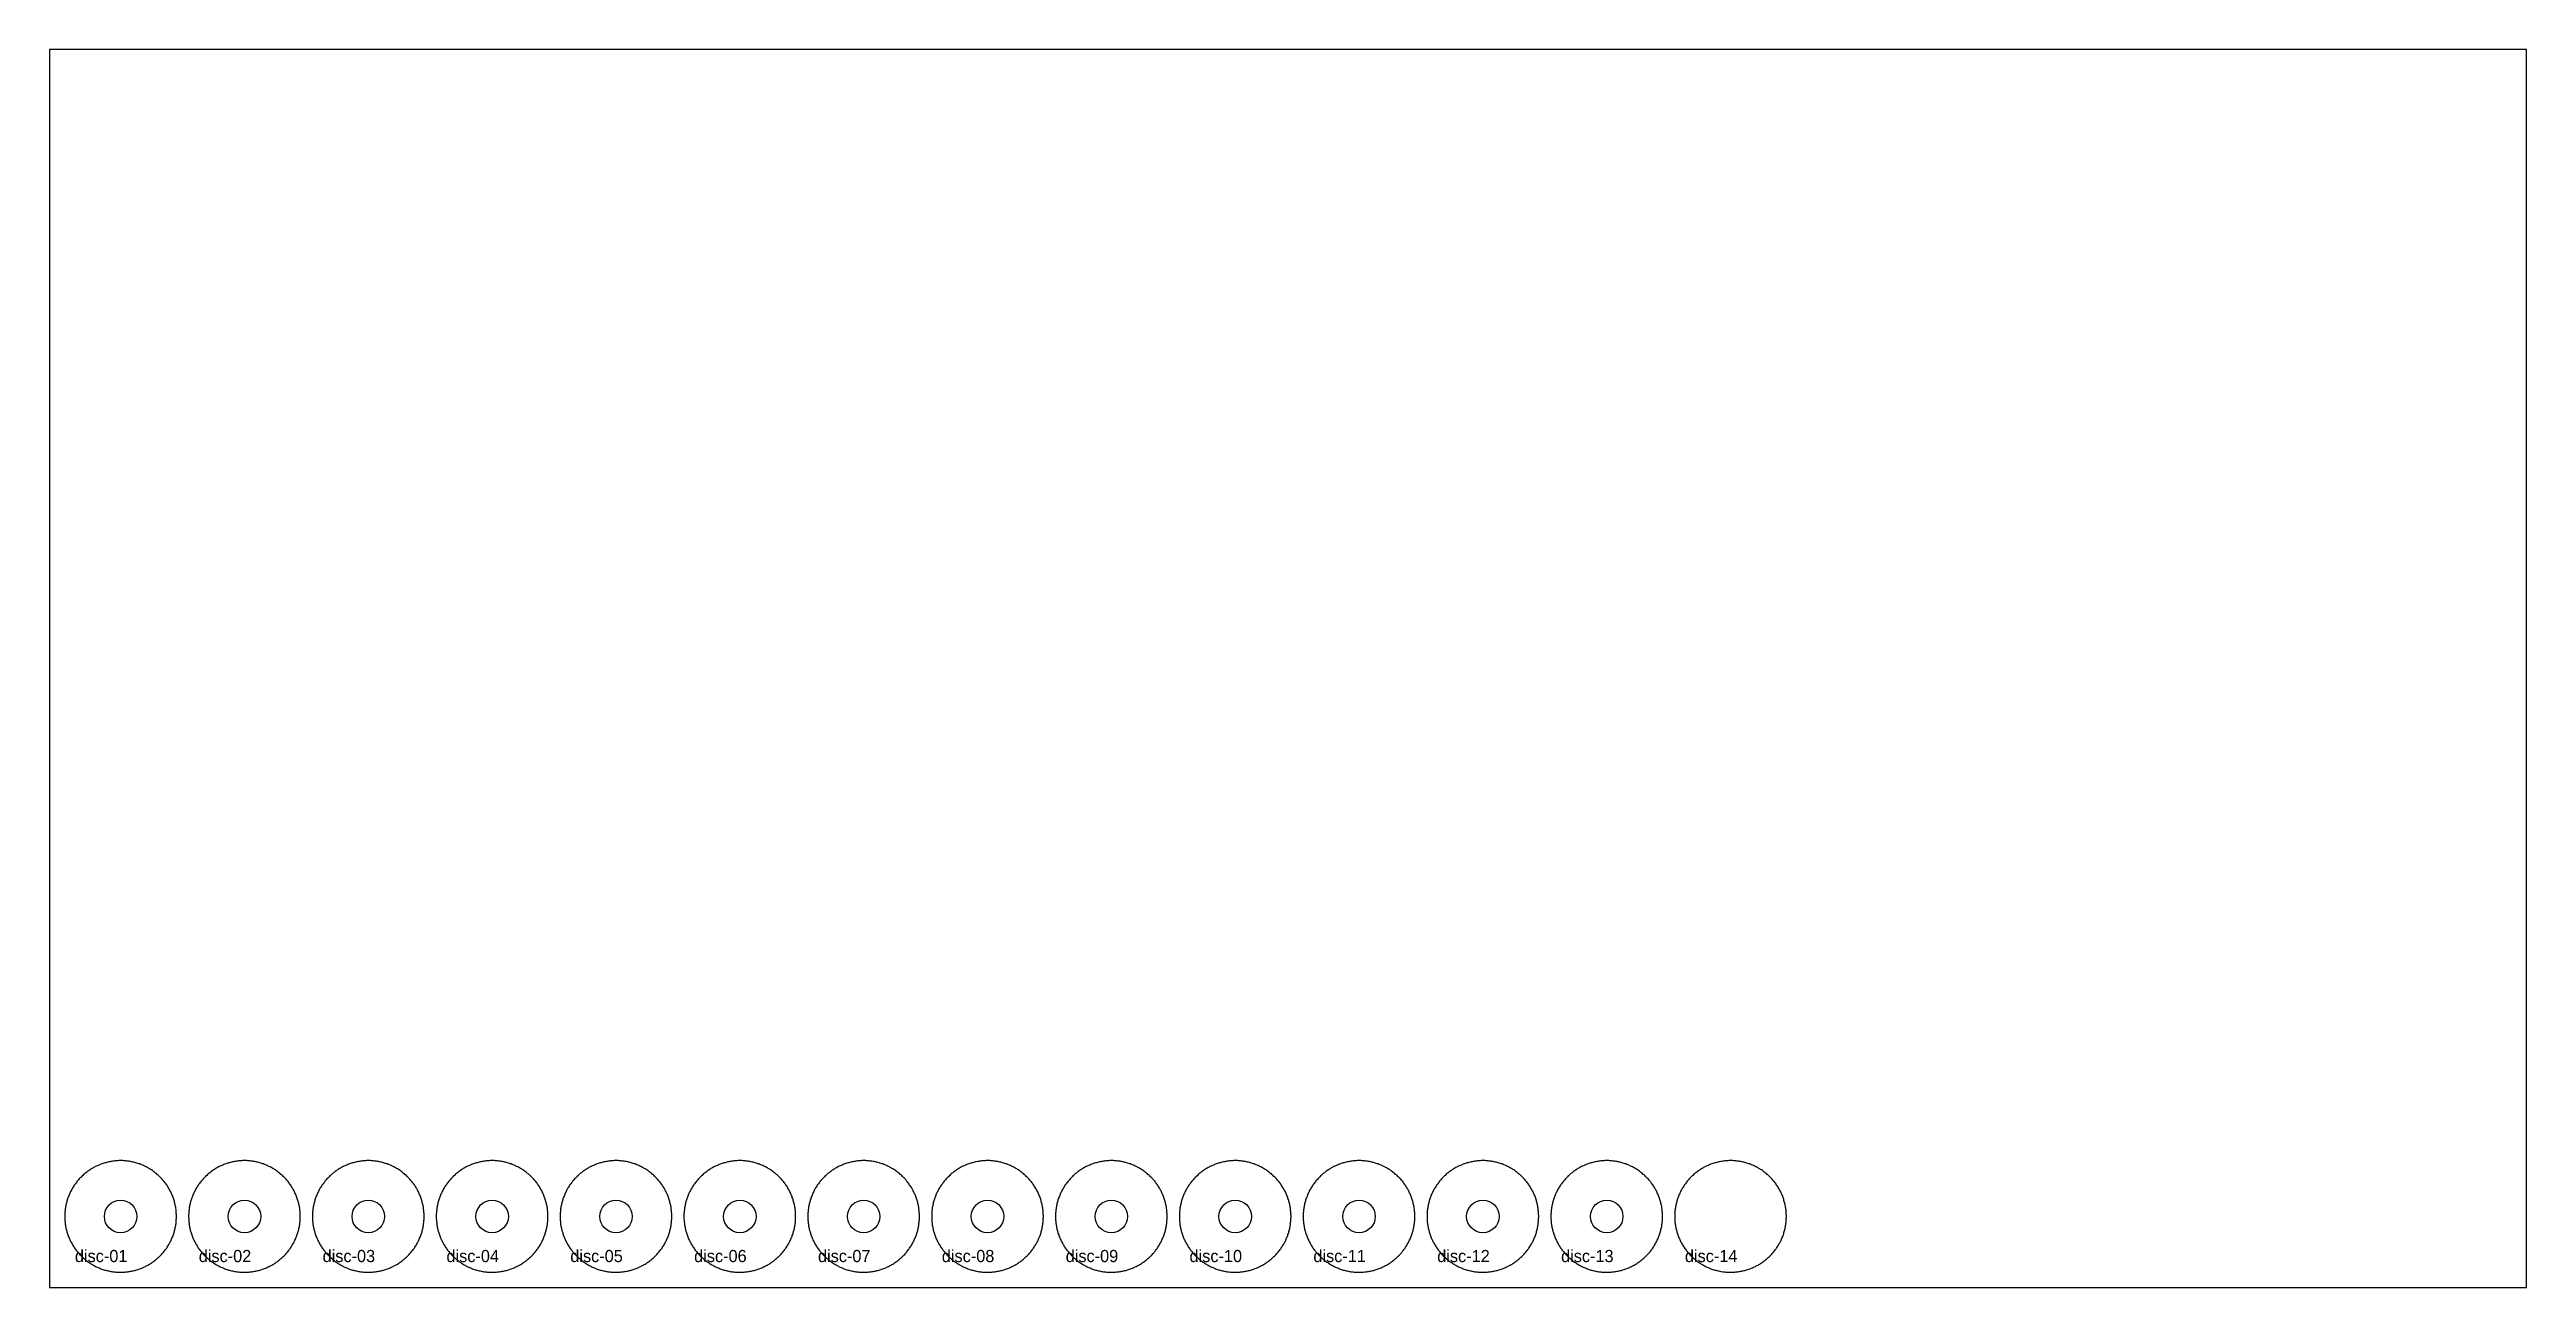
# Model space of a CAD drawing. Header units: millimetres. Extents: x 0 to 2440, y 0 to 1220.
import ezdxf

# ---------------------------------------------------------------- set-up
doc = ezdxf.new("R2010")
doc.units = ezdxf.units.MM
doc.layers.add('CUT_INSIDE', color=5, linetype='Continuous')
doc.layers.add('CUT_OUTSIDE', color=1, linetype='Continuous')

msp = doc.modelspace()

# ---------------------------------------------------------------- texts
at = {"layer": 'NOTES'}
for s, p in [('disc-01', (25, 25)), ('disc-02', (147, 25)), ('disc-03', (269, 25)), ('disc-04', (391, 25)), ('disc-05', (513, 25)), ('disc-06', (635, 25)), ('disc-07', (757, 25)), ('disc-08', (879, 25)), ('disc-09', (1001, 25)), ('disc-10', (1123, 25)), ('disc-11', (1245, 25)), ('disc-12', (1367, 25)), ('disc-13', (1489, 25)), ('disc-14', (1611, 25))]:
    msp.add_text(s, height=12, dxfattribs=at).set_placement(p)

# ---------------------------------------------------------------- linework, layer by layer
at = {"layer": 'CUT_INSIDE'}
for centre in [(70, 70), (192, 70), (314, 70), (436, 70), (558, 70), (680, 70), (802, 70), (924, 70), (1046, 70), (1168, 70), (1290, 70), (1412, 70), (1534, 70)]:
    msp.add_circle(centre, 16, dxfattribs=at)
at = {"layer": 'CUT_OUTSIDE'}
for points in [[(125, 70), (125, 71), (125, 72), (124.9, 73), (124.9, 74), (124.8, 75), (124.7, 76), (124.6, 77), (124.4, 78), (124.3, 79), (124.1, 80), (123.9, 80.9), (123.7, 81.9), (123.5, 82.9), (123.2, 83.9), (123, 84.8), (122.7, 85.8), (122.4, 86.8), (122.1, 87.7), (121.7, 88.7), (121.4, 89.6), (121, 90.5), (120.6, 91.5), (120.2, 92.4), (119.8, 93.3), (119.4, 94.2), (118.9, 95.1), (118.5, 96), (118, 96.8), (117.5, 97.7), (117, 98.6), (116.5, 99.4), (115.9, 100.3), (115.4, 101.1), (114.8, 101.9), (114.2, 102.7), (113.6, 103.5), (113, 104.3), (112.3, 105.1), (111.7, 105.9), (111, 106.6), (110.4, 107.4), (109.7, 108.1), (109, 108.8), (108.3, 109.5), (107.5, 110.2), (106.8, 110.9), (106, 111.5), (105.3, 112.2), (104.5, 112.8), (103.7, 113.4), (102.9, 114), (102.1, 114.6), (101.3, 115.2), (100.5, 115.8), (99.6, 116.3), (98.8, 116.9), (97.9, 117.4), (97.1, 117.9), (96.2, 118.4), (95.3, 118.8), (94.4, 119.3), (93.5, 119.7), (92.6, 120.1), (91.7, 120.5), (90.8, 120.9), (89.8, 121.3), (88.9, 121.7), (87.9, 122), (87, 122.3), (86, 122.6), (85.1, 122.9), (84.1, 123.2), (83.1, 123.4), (82.2, 123.6), (81.2, 123.8), (80.2, 124), (79.2, 124.2), (78.2, 124.4), (77.2, 124.5), (76.2, 124.6), (75.2, 124.7), (74.3, 124.8), (73.3, 124.9), (72.3, 125), (71.2, 125), (70.2, 125), (69.2, 125), (68.2, 125), (67.2, 124.9), (66.2, 124.9), (65.2, 124.8), (64.2, 124.7), (63.3, 124.6), (62.3, 124.5), (61.3, 124.3), (60.3, 124.1), (59.3, 123.9), (58.3, 123.7), (57.3, 123.5), (56.4, 123.3), (55.4, 123), (54.4, 122.8), (53.5, 122.5), (52.5, 122.2), (51.6, 121.8), (50.6, 121.5), (49.7, 121.1), (48.8, 120.7), (47.9, 120.3), (46.9, 119.9), (46, 119.5), (45.1, 119.1), (44.3, 118.6), (43.4, 118.1), (42.5, 117.6), (41.6, 117.1), (40.8, 116.6), (39.9, 116.1), (39.1, 115.5), (38.3, 114.9), (37.5, 114.3), (36.7, 113.7), (35.9, 113.1), (35.1, 112.5), (34.3, 111.9), (33.6, 111.2), (32.8, 110.5), (32.1, 109.9), (31.4, 109.2), (30.7, 108.4), (30, 107.7), (29.3, 107), (28.6, 106.2), (28, 105.5), (27.3, 104.7), (26.7, 103.9), (26.1, 103.1), (25.5, 102.3), (24.9, 101.5), (24.4, 100.7), (23.8, 99.8), (23.3, 99), (22.7, 98.1), (22.2, 97.3), (21.8, 96.4), (21.3, 95.5), (20.8, 94.6), (20.4, 93.7), (20, 92.8), (19.6, 91.9), (19.2, 91), (18.8, 90.1), (18.4, 89.1), (18.1, 88.2), (17.8, 87.2), (17.5, 86.3), (17.2, 85.3), (16.9, 84.4), (16.7, 83.4), (16.4, 82.4), (16.2, 81.4), (16, 80.5), (15.8, 79.5), (15.7, 78.5), (15.5, 77.5), (15.4, 76.5), (15.3, 75.5), (15.2, 74.5), (15.1, 73.5), (15.1, 72.5), (15, 71.5), (15, 70.5), (15, 69.5), (15, 68.5), (15.1, 67.5), (15.1, 66.5), (15.2, 65.5), (15.3, 64.5), (15.4, 63.5), (15.5, 62.5), (15.7, 61.5), (15.8, 60.5), (16, 59.5), (16.2, 58.6), (16.4, 57.6), (16.7, 56.6), (16.9, 55.6), (17.2, 54.7), (17.5, 53.7), (17.8, 52.8), (18.1, 51.8), (18.4, 50.9), (18.8, 49.9), (19.2, 49), (19.6, 48.1), (20, 47.2), (20.4, 46.3), (20.8, 45.4), (21.3, 44.5), (21.8, 43.6), (22.2, 42.7), (22.7, 41.9), (23.3, 41), (23.8, 40.1), (24.4, 39.3), (24.9, 38.5), (25.5, 37.7), (26.1, 36.9), (26.7, 36.1), (27.3, 35.3), (28, 34.5), (28.6, 33.8), (29.3, 33), (30, 32.3), (30.7, 31.6), (31.4, 30.8), (32.1, 30.1), (32.8, 29.5), (33.6, 28.8), (34.3, 28.1), (35.1, 27.5), (35.9, 26.9), (36.7, 26.3), (37.5, 25.7), (38.3, 25.1), (39.1, 24.5), (39.9, 23.9), (40.8, 23.4), (41.6, 22.9), (42.5, 22.4), (43.4, 21.9), (44.3, 21.4), (45.1, 20.9), (46, 20.5), (46.9, 20.1), (47.9, 19.7), (48.8, 19.3), (49.7, 18.9), (50.6, 18.5), (51.6, 18.2), (52.5, 17.8), (53.5, 17.5), (54.4, 17.2), (55.4, 17), (56.4, 16.7), (57.3, 16.5), (58.3, 16.3), (59.3, 16.1), (60.3, 15.9), (61.3, 15.7), (62.3, 15.5), (63.3, 15.4), (64.2, 15.3), (65.2, 15.2), (66.2, 15.1), (67.2, 15.1), (68.2, 15), (69.2, 15), (70.2, 15), (71.2, 15), (72.3, 15), (73.3, 15.1), (74.3, 15.2), (75.2, 15.3), (76.2, 15.4), (77.2, 15.5), (78.2, 15.6), (79.2, 15.8), (80.2, 16), (81.2, 16.1), (82.2, 16.4), (83.1, 16.6), (84.1, 16.8), (85.1, 17.1), (86, 17.4), (87, 17.7), (87.9, 18), (88.9, 18.3), (89.8, 18.7), (90.8, 19.1), (91.7, 19.5), (92.6, 19.9), (93.5, 20.3), (94.4, 20.7), (95.3, 21.2), (96.2, 21.6), (97.1, 22.1), (97.9, 22.6), (98.8, 23.1), (99.6, 23.7), (100.5, 24.2), (101.3, 24.8), (102.1, 25.4), (102.9, 25.9), (103.7, 26.6), (104.5, 27.2), (105.3, 27.8), (106, 28.5), (106.8, 29.1), (107.5, 29.8), (108.3, 30.5), (109, 31.2), (109.7, 31.9), (110.4, 32.6), (111, 33.4), (111.7, 34.1), (112.3, 34.9), (113, 35.7), (113.6, 36.5), (114.2, 37.3), (114.8, 38.1), (115.4, 38.9), (115.9, 39.7), (116.5, 40.6), (117, 41.4), (117.5, 42.3), (118, 43.2), (118.5, 44), (118.9, 44.9), (119.4, 45.8), (119.8, 46.7), (120.2, 47.6), (120.6, 48.5), (121, 49.5), (121.4, 50.4), (121.7, 51.3), (122.1, 52.3), (122.4, 53.2), (122.7, 54.2), (123, 55.2), (123.2, 56.1), (123.5, 57.1), (123.7, 58.1), (123.9, 59.1), (124.1, 60), (124.3, 61), (124.4, 62), (124.6, 63), (124.7, 64), (124.8, 65), (124.9, 66), (124.9, 67), (125, 68), (125, 69), (125, 70)], [(247, 70), (247, 71), (247, 72), (246.9, 73), (246.8, 74), (246.8, 75), (246.7, 76), (246.5, 77), (246.4, 78), (246.3, 79), (246.1, 80), (245.9, 80.9), (245.7, 81.9), (245.5, 82.9), (245.2, 83.9), (245, 84.8), (244.7, 85.8), (244.4, 86.8), (244.1, 87.7), (243.7, 88.7), (243.4, 89.6), (243, 90.5), (242.6, 91.5), (242.2, 92.4), (241.8, 93.3), (241.4, 94.2), (240.9, 95.1), (240.5, 96), (240, 96.8), (239.5, 97.7), (239, 98.6), (238.5, 99.4), (237.9, 100.3), (237.4, 101.1), (236.8, 101.9), (236.2, 102.7), (235.6, 103.5), (235, 104.3), (234.3, 105.1), (233.7, 105.9), (233, 106.6), (232.4, 107.4), (231.7, 108.1), (231, 108.8), (230.3, 109.5), (229.5, 110.2), (228.8, 110.9), (228, 111.5), (227.3, 112.2), (226.5, 112.8), (225.7, 113.4), (224.9, 114), (224.1, 114.6), (223.3, 115.2), (222.5, 115.8), (221.6, 116.3), (220.8, 116.9), (219.9, 117.4), (219.1, 117.9), (218.2, 118.4), (217.3, 118.8), (216.4, 119.3), (215.5, 119.7), (214.6, 120.1), (213.7, 120.5), (212.8, 120.9), (211.8, 121.3), (210.9, 121.7), (209.9, 122), (209, 122.3), (208, 122.6), (207.1, 122.9), (206.1, 123.2), (205.1, 123.4), (204.2, 123.6), (203.2, 123.8), (202.2, 124), (201.2, 124.2), (200.2, 124.4), (199.2, 124.5), (198.2, 124.6), (197.2, 124.7), (196.2, 124.8), (195.2, 124.9), (194.2, 125), (193.2, 125), (192.2, 125), (191.2, 125), (190.2, 125), (189.2, 124.9), (188.2, 124.9), (187.2, 124.8), (186.2, 124.7), (185.3, 124.6), (184.3, 124.5), (183.3, 124.3), (182.3, 124.1), (181.3, 123.9), (180.3, 123.7), (179.3, 123.5), (178.4, 123.3), (177.4, 123), (176.4, 122.8), (175.5, 122.5), (174.5, 122.2), (173.6, 121.8), (172.6, 121.5), (171.7, 121.1), (170.8, 120.7), (169.9, 120.3), (168.9, 119.9), (168, 119.5), (167.1, 119.1), (166.2, 118.6), (165.4, 118.1), (164.5, 117.6), (163.6, 117.1), (162.8, 116.6), (161.9, 116.1), (161.1, 115.5), (160.3, 114.9), (159.5, 114.3), (158.7, 113.7), (157.9, 113.1), (157.1, 112.5), (156.3, 111.9), (155.6, 111.2), (154.8, 110.5), (154.1, 109.9), (153.4, 109.2), (152.7, 108.4), (152, 107.7), (151.3, 107), (150.6, 106.2), (150, 105.5), (149.3, 104.7), (148.7, 103.9), (148.1, 103.1), (147.5, 102.3), (146.9, 101.5), (146.4, 100.7), (145.8, 99.8), (145.3, 99), (144.7, 98.1), (144.2, 97.3), (143.8, 96.4), (143.3, 95.5), (142.8, 94.6), (142.4, 93.7), (142, 92.8), (141.5, 91.9), (141.2, 91), (140.8, 90.1), (140.4, 89.1), (140.1, 88.2), (139.8, 87.2), (139.5, 86.3), (139.2, 85.3), (138.9, 84.4), (138.6, 83.4), (138.4, 82.4), (138.2, 81.4), (138, 80.5), (137.8, 79.5), (137.7, 78.5), (137.5, 77.5), (137.4, 76.5), (137.3, 75.5), (137.2, 74.5), (137.1, 73.5), (137.1, 72.5), (137, 71.5), (137, 70.5), (137, 69.5), (137, 68.5), (137.1, 67.5), (137.1, 66.5), (137.2, 65.5), (137.3, 64.5), (137.4, 63.5), (137.5, 62.5), (137.7, 61.5), (137.8, 60.5), (138, 59.5), (138.2, 58.6), (138.4, 57.6), (138.6, 56.6), (138.9, 55.6), (139.2, 54.7), (139.5, 53.7), (139.8, 52.8), (140.1, 51.8), (140.4, 50.9), (140.8, 49.9), (141.2, 49), (141.5, 48.1), (142, 47.2), (142.4, 46.3), (142.8, 45.4), (143.3, 44.5), (143.8, 43.6), (144.2, 42.7), (144.7, 41.9), (145.3, 41), (145.8, 40.1), (146.4, 39.3), (146.9, 38.5), (147.5, 37.7), (148.1, 36.9), (148.7, 36.1), (149.3, 35.3), (150, 34.5), (150.6, 33.8), (151.3, 33), (152, 32.3), (152.7, 31.6), (153.4, 30.8), (154.1, 30.1), (154.8, 29.5), (155.6, 28.8), (156.3, 28.1), (157.1, 27.5), (157.9, 26.9), (158.7, 26.3), (159.5, 25.7), (160.3, 25.1), (161.1, 24.5), (161.9, 23.9), (162.8, 23.4), (163.6, 22.9), (164.5, 22.4), (165.4, 21.9), (166.2, 21.4), (167.1, 20.9), (168, 20.5), (168.9, 20.1), (169.9, 19.7), (170.8, 19.3), (171.7, 18.9), (172.6, 18.5), (173.6, 18.2), (174.5, 17.8), (175.5, 17.5), (176.4, 17.2), (177.4, 17), (178.4, 16.7), (179.3, 16.5), (180.3, 16.3), (181.3, 16.1), (182.3, 15.9), (183.3, 15.7), (184.3, 15.5), (185.3, 15.4), (186.2, 15.3), (187.2, 15.2), (188.2, 15.1), (189.2, 15.1), (190.2, 15), (191.2, 15), (192.2, 15), (193.2, 15), (194.2, 15), (195.2, 15.1), (196.2, 15.2), (197.2, 15.3), (198.2, 15.4), (199.2, 15.5), (200.2, 15.6), (201.2, 15.8), (202.2, 16), (203.2, 16.1), (204.2, 16.4), (205.1, 16.6), (206.1, 16.8), (207.1, 17.1), (208, 17.4), (209, 17.7), (209.9, 18), (210.9, 18.3), (211.8, 18.7), (212.8, 19.1), (213.7, 19.5), (214.6, 19.9), (215.5, 20.3), (216.4, 20.7), (217.3, 21.2), (218.2, 21.6), (219.1, 22.1), (219.9, 22.6), (220.8, 23.1), (221.6, 23.7), (222.5, 24.2), (223.3, 24.8), (224.1, 25.4), (224.9, 25.9), (225.7, 26.6), (226.5, 27.2), (227.3, 27.8), (228, 28.5), (228.8, 29.1), (229.5, 29.8), (230.3, 30.5), (231, 31.2), (231.7, 31.9), (232.4, 32.6), (233, 33.4), (233.7, 34.1), (234.3, 34.9), (235, 35.7), (235.6, 36.5), (236.2, 37.3), (236.8, 38.1), (237.4, 38.9), (237.9, 39.7), (238.5, 40.6), (239, 41.4), (239.5, 42.3), (240, 43.2), (240.5, 44), (240.9, 44.9), (241.4, 45.8), (241.8, 46.7), (242.2, 47.6), (242.6, 48.5), (243, 49.5), (243.4, 50.4), (243.7, 51.3), (244.1, 52.3), (244.4, 53.2), (244.7, 54.2), (245, 55.2), (245.2, 56.1), (245.5, 57.1), (245.7, 58.1), (245.9, 59.1), (246.1, 60), (246.3, 61), (246.4, 62), (246.5, 63), (246.7, 64), (246.8, 65), (246.8, 66), (246.9, 67), (247, 68), (247, 69), (247, 70)], [(369, 70), (369, 71), (369, 72), (368.9, 73), (368.8, 74), (368.8, 75), (368.7, 76), (368.5, 77), (368.4, 78), (368.3, 79), (368.1, 80), (367.9, 80.9), (367.7, 81.9), (367.5, 82.9), (367.2, 83.9), (367, 84.8), (366.7, 85.8), (366.4, 86.8), (366.1, 87.7), (365.7, 88.7), (365.4, 89.6), (365, 90.5), (364.6, 91.5), (364.2, 92.4), (363.8, 93.3), (363.4, 94.2), (362.9, 95.1), (362.5, 96), (362, 96.8), (361.5, 97.7), (361, 98.6), (360.5, 99.4), (359.9, 100.3), (359.4, 101.1), (358.8, 101.9), (358.2, 102.7), (357.6, 103.5), (357, 104.3), (356.3, 105.1), (355.7, 105.9), (355, 106.6), (354.4, 107.4), (353.7, 108.1), (353, 108.8), (352.3, 109.5), (351.5, 110.2), (350.8, 110.9), (350, 111.5), (349.3, 112.2), (348.5, 112.8), (347.7, 113.4), (346.9, 114), (346.1, 114.6), (345.3, 115.2), (344.5, 115.8), (343.6, 116.3), (342.8, 116.9), (341.9, 117.4), (341.1, 117.9), (340.2, 118.4), (339.3, 118.8), (338.4, 119.3), (337.5, 119.7), (336.6, 120.1), (335.7, 120.5), (334.8, 120.9), (333.8, 121.3), (332.9, 121.7), (331.9, 122), (331, 122.3), (330, 122.6), (329.1, 122.9), (328.1, 123.2), (327.1, 123.4), (326.2, 123.6), (325.2, 123.8), (324.2, 124), (323.2, 124.2), (322.2, 124.4), (321.2, 124.5), (320.2, 124.6), (319.2, 124.7), (318.2, 124.8), (317.2, 124.9), (316.2, 125), (315.2, 125), (314.2, 125), (313.2, 125), (312.2, 125), (311.2, 124.9), (310.2, 124.9), (309.2, 124.8), (308.2, 124.7), (307.2, 124.6), (306.3, 124.5), (305.3, 124.3), (304.3, 124.1), (303.3, 123.9), (302.3, 123.7), (301.3, 123.5), (300.4, 123.3), (299.4, 123), (298.4, 122.8), (297.5, 122.5), (296.5, 122.2), (295.6, 121.8), (294.6, 121.5), (293.7, 121.1), (292.8, 120.7), (291.9, 120.3), (290.9, 119.9), (290, 119.5), (289.1, 119.1), (288.2, 118.6), (287.4, 118.1), (286.5, 117.6), (285.6, 117.1), (284.8, 116.6), (283.9, 116.1), (283.1, 115.5), (282.3, 114.9), (281.5, 114.3), (280.7, 113.7), (279.9, 113.1), (279.1, 112.5), (278.3, 111.9), (277.6, 111.2), (276.8, 110.5), (276.1, 109.9), (275.4, 109.2), (274.7, 108.4), (274, 107.7), (273.3, 107), (272.6, 106.2), (272, 105.5), (271.3, 104.7), (270.7, 103.9), (270.1, 103.1), (269.5, 102.3), (268.9, 101.5), (268.3, 100.7), (267.8, 99.8), (267.3, 99), (266.7, 98.1), (266.2, 97.3), (265.7, 96.4), (265.3, 95.5), (264.8, 94.6), (264.4, 93.7), (264, 92.8), (263.5, 91.9), (263.2, 91), (262.8, 90.1), (262.4, 89.1), (262.1, 88.2), (261.8, 87.2), (261.5, 86.3), (261.2, 85.3), (260.9, 84.4), (260.6, 83.4), (260.4, 82.4), (260.2, 81.4), (260, 80.5), (259.8, 79.5), (259.7, 78.5), (259.5, 77.5), (259.4, 76.5), (259.3, 75.5), (259.2, 74.5), (259.1, 73.5), (259.1, 72.5), (259, 71.5), (259, 70.5), (259, 69.5), (259, 68.5), (259.1, 67.5), (259.1, 66.5), (259.2, 65.5), (259.3, 64.5), (259.4, 63.5), (259.5, 62.5), (259.7, 61.5), (259.8, 60.5), (260, 59.5), (260.2, 58.6), (260.4, 57.6), (260.6, 56.6), (260.9, 55.6), (261.2, 54.7), (261.5, 53.7), (261.8, 52.8), (262.1, 51.8), (262.4, 50.9), (262.8, 49.9), (263.2, 49), (263.5, 48.1), (264, 47.2), (264.4, 46.3), (264.8, 45.4), (265.3, 44.5), (265.7, 43.6), (266.2, 42.7), (266.7, 41.9), (267.3, 41), (267.8, 40.1), (268.3, 39.3), (268.9, 38.5), (269.5, 37.7), (270.1, 36.9), (270.7, 36.1), (271.3, 35.3), (272, 34.5), (272.6, 33.8), (273.3, 33), (274, 32.3), (274.7, 31.6), (275.4, 30.8), (276.1, 30.1), (276.8, 29.5), (277.6, 28.8), (278.3, 28.1), (279.1, 27.5), (279.9, 26.9), (280.7, 26.3), (281.5, 25.7), (282.3, 25.1), (283.1, 24.5), (283.9, 23.9), (284.8, 23.4), (285.6, 22.9), (286.5, 22.4), (287.4, 21.9), (288.2, 21.4), (289.1, 20.9), (290, 20.5), (290.9, 20.1), (291.9, 19.7), (292.8, 19.3), (293.7, 18.9), (294.6, 18.5), (295.6, 18.2), (296.5, 17.8), (297.5, 17.5), (298.4, 17.2), (299.4, 17), (300.4, 16.7), (301.3, 16.5), (302.3, 16.3), (303.3, 16.1), (304.3, 15.9), (305.3, 15.7), (306.3, 15.5), (307.2, 15.4), (308.2, 15.3), (309.2, 15.2), (310.2, 15.1), (311.2, 15.1), (312.2, 15), (313.2, 15), (314.2, 15), (315.2, 15), (316.2, 15), (317.2, 15.1), (318.2, 15.2), (319.2, 15.3), (320.2, 15.4), (321.2, 15.5), (322.2, 15.6), (323.2, 15.8), (324.2, 16), (325.2, 16.1), (326.2, 16.4), (327.1, 16.6), (328.1, 16.8), (329.1, 17.1), (330, 17.4), (331, 17.7), (331.9, 18), (332.9, 18.3), (333.8, 18.7), (334.8, 19.1), (335.7, 19.5), (336.6, 19.9), (337.5, 20.3), (338.4, 20.7), (339.3, 21.2), (340.2, 21.6), (341.1, 22.1), (341.9, 22.6), (342.8, 23.1), (343.6, 23.7), (344.5, 24.2), (345.3, 24.8), (346.1, 25.4), (346.9, 25.9), (347.7, 26.6), (348.5, 27.2), (349.3, 27.8), (350, 28.5), (350.8, 29.1), (351.5, 29.8), (352.3, 30.5), (353, 31.2), (353.7, 31.9), (354.4, 32.6), (355, 33.4), (355.7, 34.1), (356.3, 34.9), (357, 35.7), (357.6, 36.5), (358.2, 37.3), (358.8, 38.1), (359.4, 38.9), (359.9, 39.7), (360.5, 40.6), (361, 41.4), (361.5, 42.3), (362, 43.2), (362.5, 44), (362.9, 44.9), (363.4, 45.8), (363.8, 46.7), (364.2, 47.6), (364.6, 48.5), (365, 49.5), (365.4, 50.4), (365.7, 51.3), (366.1, 52.3), (366.4, 53.2), (366.7, 54.2), (367, 55.2), (367.2, 56.1), (367.5, 57.1), (367.7, 58.1), (367.9, 59.1), (368.1, 60), (368.3, 61), (368.4, 62), (368.5, 63), (368.7, 64), (368.8, 65), (368.8, 66), (368.9, 67), (369, 68), (369, 69), (369, 70)], [(491, 70), (491, 71), (491, 72), (490.9, 73), (490.8, 74), (490.8, 75), (490.7, 76), (490.5, 77), (490.4, 78), (490.3, 79), (490.1, 80), (489.9, 80.9), (489.7, 81.9), (489.5, 82.9), (489.2, 83.9), (489, 84.8), (488.7, 85.8), (488.4, 86.8), (488.1, 87.7), (487.7, 88.7), (487.4, 89.6), (487, 90.5), (486.6, 91.5), (486.2, 92.4), (485.8, 93.3), (485.4, 94.2), (484.9, 95.1), (484.5, 96), (484, 96.8), (483.5, 97.7), (483, 98.6), (482.5, 99.4), (481.9, 100.3), (481.4, 101.1), (480.8, 101.9), (480.2, 102.7), (479.6, 103.5), (479, 104.3), (478.3, 105.1), (477.7, 105.9), (477, 106.6), (476.4, 107.4), (475.7, 108.1), (475, 108.8), (474.3, 109.5), (473.5, 110.2), (472.8, 110.9), (472, 111.5), (471.3, 112.2), (470.5, 112.8), (469.7, 113.4), (468.9, 114), (468.1, 114.6), (467.3, 115.2), (466.5, 115.8), (465.6, 116.3), (464.8, 116.9), (463.9, 117.4), (463.1, 117.9), (462.2, 118.4), (461.3, 118.8), (460.4, 119.3), (459.5, 119.7), (458.6, 120.1), (457.7, 120.5), (456.7, 120.9), (455.8, 121.3), (454.9, 121.7), (453.9, 122), (453, 122.3), (452, 122.6), (451.1, 122.9), (450.1, 123.2), (449.1, 123.4), (448.2, 123.6), (447.2, 123.8), (446.2, 124), (445.2, 124.2), (444.2, 124.4), (443.2, 124.5), (442.2, 124.6), (441.2, 124.7), (440.2, 124.8), (439.2, 124.9), (438.2, 125), (437.2, 125), (436.2, 125), (435.2, 125), (434.2, 125), (433.2, 124.9), (432.2, 124.9), (431.2, 124.8), (430.2, 124.7), (429.2, 124.6), (428.3, 124.5), (427.3, 124.3), (426.3, 124.1), (425.3, 123.9), (424.3, 123.7), (423.3, 123.5), (422.4, 123.3), (421.4, 123), (420.4, 122.8), (419.5, 122.5), (418.5, 122.2), (417.6, 121.8), (416.6, 121.5), (415.7, 121.1), (414.8, 120.7), (413.8, 120.3), (412.9, 119.9), (412, 119.5), (411.1, 119.1), (410.2, 118.6), (409.4, 118.1), (408.5, 117.6), (407.6, 117.1), (406.8, 116.6), (405.9, 116.1), (405.1, 115.5), (404.3, 114.9), (403.5, 114.3), (402.7, 113.7), (401.9, 113.1), (401.1, 112.5), (400.3, 111.9), (399.6, 111.2), (398.8, 110.5), (398.1, 109.9), (397.4, 109.2), (396.7, 108.4), (396, 107.7), (395.3, 107), (394.6, 106.2), (394, 105.5), (393.3, 104.7), (392.7, 103.9), (392.1, 103.1), (391.5, 102.3), (390.9, 101.5), (390.3, 100.7), (389.8, 99.8), (389.3, 99), (388.7, 98.1), (388.2, 97.3), (387.7, 96.4), (387.3, 95.5), (386.8, 94.6), (386.4, 93.7), (386, 92.8), (385.5, 91.9), (385.2, 91), (384.8, 90.1), (384.4, 89.1), (384.1, 88.2), (383.8, 87.2), (383.5, 86.3), (383.2, 85.3), (382.9, 84.4), (382.6, 83.4), (382.4, 82.4), (382.2, 81.4), (382, 80.5), (381.8, 79.5), (381.6, 78.5), (381.5, 77.5), (381.4, 76.5), (381.3, 75.5), (381.2, 74.5), (381.1, 73.5), (381, 72.5), (381, 71.5), (381, 70.5), (381, 69.5), (381, 68.5), (381, 67.5), (381.1, 66.5), (381.2, 65.5), (381.3, 64.5), (381.4, 63.5), (381.5, 62.5), (381.6, 61.5), (381.8, 60.5), (382, 59.5), (382.2, 58.6), (382.4, 57.6), (382.6, 56.6), (382.9, 55.6), (383.2, 54.7), (383.5, 53.7), (383.8, 52.8), (384.1, 51.8), (384.4, 50.9), (384.8, 49.9), (385.2, 49), (385.5, 48.1), (386, 47.2), (386.4, 46.3), (386.8, 45.4), (387.3, 44.5), (387.7, 43.6), (388.2, 42.7), (388.7, 41.9), (389.3, 41), (389.8, 40.1), (390.3, 39.3), (390.9, 38.5), (391.5, 37.7), (392.1, 36.9), (392.7, 36.1), (393.3, 35.3), (394, 34.5), (394.6, 33.8), (395.3, 33), (396, 32.3), (396.7, 31.6), (397.4, 30.8), (398.1, 30.1), (398.8, 29.5), (399.6, 28.8), (400.3, 28.1), (401.1, 27.5), (401.9, 26.9), (402.7, 26.3), (403.5, 25.7), (404.3, 25.1), (405.1, 24.5), (405.9, 23.9), (406.8, 23.4), (407.6, 22.9), (408.5, 22.4), (409.4, 21.9), (410.2, 21.4), (411.1, 20.9), (412, 20.5), (412.9, 20.1), (413.8, 19.7), (414.8, 19.3), (415.7, 18.9), (416.6, 18.5), (417.6, 18.2), (418.5, 17.8), (419.5, 17.5), (420.4, 17.2), (421.4, 17), (422.4, 16.7), (423.3, 16.5), (424.3, 16.3), (425.3, 16.1), (426.3, 15.9), (427.3, 15.7), (428.3, 15.5), (429.2, 15.4), (430.2, 15.3), (431.2, 15.2), (432.2, 15.1), (433.2, 15.1), (434.2, 15), (435.2, 15), (436.2, 15), (437.2, 15), (438.2, 15), (439.2, 15.1), (440.2, 15.2), (441.2, 15.3), (442.2, 15.4), (443.2, 15.5), (444.2, 15.6), (445.2, 15.8), (446.2, 16), (447.2, 16.1), (448.2, 16.4), (449.1, 16.6), (450.1, 16.8), (451.1, 17.1), (452, 17.4), (453, 17.7), (453.9, 18), (454.9, 18.3), (455.8, 18.7), (456.7, 19.1), (457.7, 19.5), (458.6, 19.9), (459.5, 20.3), (460.4, 20.7), (461.3, 21.2), (462.2, 21.6), (463.1, 22.1), (463.9, 22.6), (464.8, 23.1), (465.6, 23.7), (466.5, 24.2), (467.3, 24.8), (468.1, 25.4), (468.9, 25.9), (469.7, 26.6), (470.5, 27.2), (471.3, 27.8), (472, 28.5), (472.8, 29.1), (473.5, 29.8), (474.3, 30.5), (475, 31.2), (475.7, 31.9), (476.4, 32.6), (477, 33.4), (477.7, 34.1), (478.3, 34.9), (479, 35.7), (479.6, 36.5), (480.2, 37.3), (480.8, 38.1), (481.4, 38.9), (481.9, 39.7), (482.5, 40.6), (483, 41.4), (483.5, 42.3), (484, 43.2), (484.5, 44), (484.9, 44.9), (485.4, 45.8), (485.8, 46.7), (486.2, 47.6), (486.6, 48.5), (487, 49.5), (487.4, 50.4), (487.7, 51.3), (488.1, 52.3), (488.4, 53.2), (488.7, 54.2), (489, 55.2), (489.2, 56.1), (489.5, 57.1), (489.7, 58.1), (489.9, 59.1), (490.1, 60), (490.3, 61), (490.4, 62), (490.5, 63), (490.7, 64), (490.8, 65), (490.8, 66), (490.9, 67), (491, 68), (491, 69), (491, 70)], [(613, 70), (613, 71), (613, 72), (612.9, 73), (612.8, 74), (612.8, 75), (612.7, 76), (612.5, 77), (612.4, 78), (612.3, 79), (612.1, 80), (611.9, 80.9), (611.7, 81.9), (611.5, 82.9), (611.2, 83.9), (610.9, 84.8), (610.7, 85.8), (610.4, 86.8), (610.1, 87.7), (609.7, 88.7), (609.4, 89.6), (609, 90.5), (608.6, 91.5), (608.2, 92.4), (607.8, 93.3), (607.4, 94.2), (606.9, 95.1), (606.5, 96), (606, 96.8), (605.5, 97.7), (605, 98.6), (604.5, 99.4), (603.9, 100.3), (603.4, 101.1), (602.8, 101.9), (602.2, 102.7), (601.6, 103.5), (601, 104.3), (600.3, 105.1), (599.7, 105.9), (599, 106.6), (598.4, 107.4), (597.7, 108.1), (597, 108.8), (596.3, 109.5), (595.5, 110.2), (594.8, 110.9), (594, 111.5), (593.3, 112.2), (592.5, 112.8), (591.7, 113.4), (590.9, 114), (590.1, 114.6), (589.3, 115.2), (588.5, 115.8), (587.6, 116.3), (586.8, 116.9), (585.9, 117.4), (585.1, 117.9), (584.2, 118.4), (583.3, 118.8), (582.4, 119.3), (581.5, 119.7), (580.6, 120.1), (579.7, 120.5), (578.7, 120.9), (577.8, 121.3), (576.9, 121.7), (575.9, 122), (575, 122.3), (574, 122.6), (573.1, 122.9), (572.1, 123.2), (571.1, 123.4), (570.2, 123.6), (569.2, 123.8), (568.2, 124), (567.2, 124.2), (566.2, 124.4), (565.2, 124.5), (564.2, 124.6), (563.2, 124.7), (562.2, 124.8), (561.2, 124.9), (560.2, 125), (559.2, 125), (558.2, 125), (557.2, 125), (556.2, 125), (555.2, 124.9), (554.2, 124.9), (553.2, 124.8), (552.2, 124.7), (551.2, 124.6), (550.3, 124.5), (549.3, 124.3), (548.3, 124.1), (547.3, 123.9), (546.3, 123.7), (545.3, 123.5), (544.4, 123.3), (543.4, 123), (542.4, 122.8), (541.5, 122.5), (540.5, 122.2), (539.6, 121.8), (538.6, 121.5), (537.7, 121.1), (536.8, 120.7), (535.8, 120.3), (534.9, 119.9), (534, 119.5), (533.1, 119.1), (532.2, 118.6), (531.4, 118.1), (530.5, 117.6), (529.6, 117.1), (528.8, 116.6), (527.9, 116.1), (527.1, 115.5), (526.3, 114.9), (525.5, 114.3), (524.7, 113.7), (523.9, 113.1), (523.1, 112.5), (522.3, 111.9), (521.6, 111.2), (520.8, 110.5), (520.1, 109.9), (519.4, 109.2), (518.7, 108.4), (518, 107.7), (517.3, 107), (516.6, 106.2), (516, 105.5), (515.3, 104.7), (514.7, 103.9), (514.1, 103.1), (513.5, 102.3), (512.9, 101.5), (512.3, 100.7), (511.8, 99.8), (511.3, 99), (510.7, 98.1), (510.2, 97.3), (509.7, 96.4), (509.3, 95.5), (508.8, 94.6), (508.4, 93.7), (507.9, 92.8), (507.5, 91.9), (507.2, 91), (506.8, 90.1), (506.4, 89.1), (506.1, 88.2), (505.8, 87.2), (505.5, 86.3), (505.2, 85.3), (504.9, 84.4), (504.6, 83.4), (504.4, 82.4), (504.2, 81.4), (504, 80.5), (503.8, 79.5), (503.6, 78.5), (503.5, 77.5), (503.4, 76.5), (503.3, 75.5), (503.2, 74.5), (503.1, 73.5), (503, 72.5), (503, 71.5), (503, 70.5), (503, 69.5), (503, 68.5), (503, 67.5), (503.1, 66.5), (503.2, 65.5), (503.3, 64.5), (503.4, 63.5), (503.5, 62.5), (503.6, 61.5), (503.8, 60.5), (504, 59.5), (504.2, 58.6), (504.4, 57.6), (504.6, 56.6), (504.9, 55.6), (505.2, 54.7), (505.5, 53.7), (505.8, 52.8), (506.1, 51.8), (506.4, 50.9), (506.8, 49.9), (507.2, 49), (507.5, 48.1), (507.9, 47.2), (508.4, 46.3), (508.8, 45.4), (509.3, 44.5), (509.7, 43.6), (510.2, 42.7), (510.7, 41.9), (511.3, 41), (511.8, 40.1), (512.3, 39.3), (512.9, 38.5), (513.5, 37.7), (514.1, 36.9), (514.7, 36.1), (515.3, 35.3), (516, 34.5), (516.6, 33.8), (517.3, 33), (518, 32.3), (518.7, 31.6), (519.4, 30.8), (520.1, 30.1), (520.8, 29.5), (521.6, 28.8), (522.3, 28.1), (523.1, 27.5), (523.9, 26.9), (524.7, 26.3), (525.5, 25.7), (526.3, 25.1), (527.1, 24.5), (527.9, 23.9), (528.8, 23.4), (529.6, 22.9), (530.5, 22.4), (531.4, 21.9), (532.2, 21.4), (533.1, 20.9), (534, 20.5), (534.9, 20.1), (535.8, 19.7), (536.8, 19.3), (537.7, 18.9), (538.6, 18.5), (539.6, 18.2), (540.5, 17.8), (541.5, 17.5), (542.4, 17.2), (543.4, 17), (544.4, 16.7), (545.3, 16.5), (546.3, 16.3), (547.3, 16.1), (548.3, 15.9), (549.3, 15.7), (550.3, 15.5), (551.2, 15.4), (552.2, 15.3), (553.2, 15.2), (554.2, 15.1), (555.2, 15.1), (556.2, 15), (557.2, 15), (558.2, 15), (559.2, 15), (560.2, 15), (561.2, 15.1), (562.2, 15.2), (563.2, 15.3), (564.2, 15.4), (565.2, 15.5), (566.2, 15.6), (567.2, 15.8), (568.2, 16), (569.2, 16.1), (570.2, 16.4), (571.1, 16.6), (572.1, 16.8), (573.1, 17.1), (574, 17.4), (575, 17.7), (575.9, 18), (576.9, 18.3), (577.8, 18.7), (578.7, 19.1), (579.7, 19.5), (580.6, 19.9), (581.5, 20.3), (582.4, 20.7), (583.3, 21.2), (584.2, 21.6), (585.1, 22.1), (585.9, 22.6), (586.8, 23.1), (587.6, 23.7), (588.5, 24.2), (589.3, 24.8), (590.1, 25.4), (590.9, 25.9), (591.7, 26.6), (592.5, 27.2), (593.3, 27.8), (594, 28.5), (594.8, 29.1), (595.5, 29.8), (596.3, 30.5), (597, 31.2), (597.7, 31.9), (598.4, 32.6), (599, 33.4), (599.7, 34.1), (600.3, 34.9), (601, 35.7), (601.6, 36.5), (602.2, 37.3), (602.8, 38.1), (603.4, 38.9), (603.9, 39.7), (604.5, 40.6), (605, 41.4), (605.5, 42.3), (606, 43.2), (606.5, 44), (606.9, 44.9), (607.4, 45.8), (607.8, 46.7), (608.2, 47.6), (608.6, 48.5), (609, 49.5), (609.4, 50.4), (609.7, 51.3), (610.1, 52.3), (610.4, 53.2), (610.7, 54.2), (610.9, 55.2), (611.2, 56.1), (611.5, 57.1), (611.7, 58.1), (611.9, 59.1), (612.1, 60), (612.3, 61), (612.4, 62), (612.5, 63), (612.7, 64), (612.8, 65), (612.8, 66), (612.9, 67), (613, 68), (613, 69), (613, 70)], [(735, 70), (735, 71), (734.9, 72), (734.9, 73), (734.8, 74), (734.8, 75), (734.7, 76), (734.5, 77), (734.4, 78), (734.2, 79), (734.1, 80), (733.9, 80.9), (733.7, 81.9), (733.5, 82.9), (733.2, 83.9), (732.9, 84.8), (732.7, 85.8), (732.4, 86.8), (732.1, 87.7), (731.7, 88.7), (731.4, 89.6), (731, 90.5), (730.6, 91.5), (730.2, 92.4), (729.8, 93.3), (729.4, 94.2), (728.9, 95.1), (728.5, 96), (728, 96.8), (727.5, 97.7), (727, 98.6), (726.5, 99.4), (725.9, 100.3), (725.3, 101.1), (724.8, 101.9), (724.2, 102.7), (723.6, 103.5), (723, 104.3), (722.3, 105.1), (721.7, 105.9), (721, 106.6), (720.4, 107.4), (719.7, 108.1), (719, 108.8), (718.3, 109.5), (717.5, 110.2), (716.8, 110.9), (716, 111.5), (715.3, 112.2), (714.5, 112.8), (713.7, 113.4), (712.9, 114), (712.1, 114.6), (711.3, 115.2), (710.5, 115.8), (709.6, 116.3), (708.8, 116.9), (707.9, 117.4), (707.1, 117.9), (706.2, 118.4), (705.3, 118.8), (704.4, 119.3), (703.5, 119.7), (702.6, 120.1), (701.7, 120.5), (700.7, 120.9), (699.8, 121.3), (698.9, 121.7), (697.9, 122), (697, 122.3), (696, 122.6), (695.1, 122.9), (694.1, 123.2), (693.1, 123.4), (692.2, 123.6), (691.2, 123.8), (690.2, 124), (689.2, 124.2), (688.2, 124.4), (687.2, 124.5), (686.2, 124.6), (685.2, 124.7), (684.2, 124.8), (683.2, 124.9), (682.2, 125), (681.2, 125), (680.2, 125), (679.2, 125), (678.2, 125), (677.2, 124.9), (676.2, 124.9), (675.2, 124.8), (674.2, 124.7), (673.2, 124.6), (672.2, 124.5), (671.3, 124.3), (670.3, 124.1), (669.3, 123.9), (668.3, 123.7), (667.3, 123.5), (666.4, 123.3), (665.4, 123), (664.4, 122.8), (663.5, 122.5), (662.5, 122.2), (661.6, 121.8), (660.6, 121.5), (659.7, 121.1), (658.8, 120.7), (657.8, 120.3), (656.9, 119.9), (656, 119.5), (655.1, 119.1), (654.2, 118.6), (653.4, 118.1), (652.5, 117.6), (651.6, 117.1), (650.8, 116.6), (649.9, 116.1), (649.1, 115.5), (648.3, 114.9), (647.5, 114.3), (646.7, 113.7), (645.9, 113.1), (645.1, 112.5), (644.3, 111.9), (643.6, 111.2), (642.8, 110.5), (642.1, 109.9), (641.4, 109.2), (640.7, 108.4), (640, 107.7), (639.3, 107), (638.6, 106.2), (638, 105.5), (637.3, 104.7), (636.7, 103.9), (636.1, 103.1), (635.5, 102.3), (634.9, 101.5), (634.3, 100.7), (633.8, 99.8), (633.3, 99), (632.7, 98.1), (632.2, 97.3), (631.7, 96.4), (631.3, 95.5), (630.8, 94.6), (630.4, 93.7), (629.9, 92.8), (629.5, 91.9), (629.1, 91), (628.8, 90.1), (628.4, 89.1), (628.1, 88.2), (627.8, 87.2), (627.5, 86.3), (627.2, 85.3), (626.9, 84.4), (626.6, 83.4), (626.4, 82.4), (626.2, 81.4), (626, 80.5), (625.8, 79.5), (625.6, 78.5), (625.5, 77.5), (625.4, 76.5), (625.3, 75.5), (625.2, 74.5), (625.1, 73.5), (625, 72.5), (625, 71.5), (625, 70.5), (625, 69.5), (625, 68.5), (625, 67.5), (625.1, 66.5), (625.2, 65.5), (625.3, 64.5), (625.4, 63.5), (625.5, 62.5), (625.6, 61.5), (625.8, 60.5), (626, 59.5), (626.2, 58.6), (626.4, 57.6), (626.6, 56.6), (626.9, 55.6), (627.2, 54.7), (627.5, 53.7), (627.8, 52.8), (628.1, 51.8), (628.4, 50.9), (628.8, 49.9), (629.1, 49), (629.5, 48.1), (629.9, 47.2), (630.4, 46.3), (630.8, 45.4), (631.3, 44.5), (631.7, 43.6), (632.2, 42.7), (632.7, 41.9), (633.3, 41), (633.8, 40.1), (634.3, 39.3), (634.9, 38.5), (635.5, 37.7), (636.1, 36.9), (636.7, 36.1), (637.3, 35.3), (638, 34.5), (638.6, 33.8), (639.3, 33), (640, 32.3), (640.7, 31.6), (641.4, 30.8), (642.1, 30.1), (642.8, 29.5), (643.6, 28.8), (644.3, 28.1), (645.1, 27.5), (645.9, 26.9), (646.7, 26.3), (647.5, 25.7), (648.3, 25.1), (649.1, 24.5), (649.9, 23.9), (650.8, 23.4), (651.6, 22.9), (652.5, 22.4), (653.4, 21.9), (654.2, 21.4), (655.1, 20.9), (656, 20.5), (656.9, 20.1), (657.8, 19.7), (658.8, 19.3), (659.7, 18.9), (660.6, 18.5), (661.6, 18.2), (662.5, 17.8), (663.5, 17.5), (664.4, 17.2), (665.4, 17), (666.4, 16.7), (667.3, 16.5), (668.3, 16.3), (669.3, 16.1), (670.3, 15.9), (671.3, 15.7), (672.2, 15.5), (673.2, 15.4), (674.2, 15.3), (675.2, 15.2), (676.2, 15.1), (677.2, 15.1), (678.2, 15), (679.2, 15), (680.2, 15), (681.2, 15), (682.2, 15), (683.2, 15.1), (684.2, 15.2), (685.2, 15.3), (686.2, 15.4), (687.2, 15.5), (688.2, 15.6), (689.2, 15.8), (690.2, 16), (691.2, 16.1), (692.2, 16.4), (693.1, 16.6), (694.1, 16.8), (695.1, 17.1), (696, 17.4), (697, 17.7), (697.9, 18), (698.9, 18.3), (699.8, 18.7), (700.7, 19.1), (701.7, 19.5), (702.6, 19.9), (703.5, 20.3), (704.4, 20.7), (705.3, 21.2), (706.2, 21.6), (707.1, 22.1), (707.9, 22.6), (708.8, 23.1), (709.6, 23.7), (710.5, 24.2), (711.3, 24.8), (712.1, 25.4), (712.9, 25.9), (713.7, 26.6), (714.5, 27.2), (715.3, 27.8), (716, 28.5), (716.8, 29.1), (717.5, 29.8), (718.3, 30.5), (719, 31.2), (719.7, 31.9), (720.4, 32.6), (721, 33.4), (721.7, 34.1), (722.3, 34.9), (723, 35.7), (723.6, 36.5), (724.2, 37.3), (724.8, 38.1), (725.3, 38.9), (725.9, 39.7), (726.5, 40.6), (727, 41.4), (727.5, 42.3), (728, 43.2), (728.5, 44), (728.9, 44.9), (729.4, 45.8), (729.8, 46.7), (730.2, 47.6), (730.6, 48.5), (731, 49.5), (731.4, 50.4), (731.7, 51.3), (732.1, 52.3), (732.4, 53.2), (732.7, 54.2), (732.9, 55.2), (733.2, 56.1), (733.5, 57.1), (733.7, 58.1), (733.9, 59.1), (734.1, 60), (734.2, 61), (734.4, 62), (734.5, 63), (734.7, 64), (734.8, 65), (734.8, 66), (734.9, 67), (734.9, 68), (735, 69), (735, 70)], [(857, 70), (857, 71), (856.9, 72), (856.9, 73), (856.8, 74), (856.8, 75), (856.7, 76), (856.5, 77), (856.4, 78), (856.2, 79), (856.1, 80), (855.9, 80.9), (855.7, 81.9), (855.4, 82.9), (855.2, 83.9), (854.9, 84.8), (854.7, 85.8), (854.4, 86.8), (854.1, 87.7), (853.7, 88.7), (853.4, 89.6), (853, 90.5), (852.6, 91.5), (852.2, 92.4), (851.8, 93.3), (851.4, 94.2), (850.9, 95.1), (850.5, 96), (850, 96.8), (849.5, 97.7), (849, 98.6), (848.4, 99.4), (847.9, 100.3), (847.3, 101.1), (846.8, 101.9), (846.2, 102.7), (845.6, 103.5), (845, 104.3), (844.3, 105.1), (843.7, 105.9), (843, 106.6), (842.4, 107.4), (841.7, 108.1), (841, 108.8), (840.3, 109.5), (839.5, 110.2), (838.8, 110.9), (838, 111.5), (837.3, 112.2), (836.5, 112.8), (835.7, 113.4), (834.9, 114), (834.1, 114.6), (833.3, 115.2), (832.5, 115.8), (831.6, 116.3), (830.8, 116.9), (829.9, 117.4), (829, 117.9), (828.2, 118.4), (827.3, 118.8), (826.4, 119.3), (825.5, 119.7), (824.6, 120.1), (823.7, 120.5), (822.7, 120.9), (821.8, 121.3), (820.9, 121.7), (819.9, 122), (819, 122.3), (818, 122.6), (817.1, 122.9), (816.1, 123.2), (815.1, 123.4), (814.2, 123.6), (813.2, 123.8), (812.2, 124), (811.2, 124.2), (810.2, 124.4), (809.2, 124.5), (808.2, 124.6), (807.2, 124.7), (806.2, 124.8), (805.2, 124.9), (804.2, 125), (803.2, 125), (802.2, 125), (801.2, 125), (800.2, 125), (799.2, 124.9), (798.2, 124.9), (797.2, 124.8), (796.2, 124.7), (795.2, 124.6), (794.2, 124.5), (793.3, 124.3), (792.3, 124.1), (791.3, 123.9), (790.3, 123.7), (789.3, 123.5), (788.4, 123.3), (787.4, 123), (786.4, 122.8), (785.5, 122.5), (784.5, 122.2), (783.6, 121.8), (782.6, 121.5), (781.7, 121.1), (780.8, 120.7), (779.8, 120.3), (778.9, 119.9), (778, 119.5), (777.1, 119.1), (776.2, 118.6), (775.4, 118.1), (774.5, 117.6), (773.6, 117.1), (772.8, 116.6), (771.9, 116.1), (771.1, 115.5), (770.3, 114.9), (769.5, 114.3), (768.7, 113.7), (767.9, 113.1), (767.1, 112.5), (766.3, 111.9), (765.6, 111.2), (764.8, 110.5), (764.1, 109.9), (763.4, 109.2), (762.7, 108.4), (762, 107.7), (761.3, 107), (760.6, 106.2), (760, 105.5), (759.3, 104.7), (758.7, 103.9), (758.1, 103.1), (757.5, 102.3), (756.9, 101.5), (756.3, 100.7), (755.8, 99.8), (755.3, 99), (754.7, 98.1), (754.2, 97.3), (753.7, 96.4), (753.3, 95.5), (752.8, 94.6), (752.4, 93.7), (751.9, 92.8), (751.5, 91.9), (751.1, 91), (750.8, 90.1), (750.4, 89.1), (750.1, 88.2), (749.8, 87.2), (749.4, 86.3), (749.2, 85.3), (748.9, 84.4), (748.6, 83.4), (748.4, 82.4), (748.2, 81.4), (748, 80.5), (747.8, 79.5), (747.6, 78.5), (747.5, 77.5), (747.4, 76.5), (747.3, 75.5), (747.2, 74.5), (747.1, 73.5), (747, 72.5), (747, 71.5), (747, 70.5), (747, 69.5), (747, 68.5), (747, 67.5), (747.1, 66.5), (747.2, 65.5), (747.3, 64.5), (747.4, 63.5), (747.5, 62.5), (747.6, 61.5), (747.8, 60.5), (748, 59.5), (748.2, 58.6), (748.4, 57.6), (748.6, 56.6), (748.9, 55.6), (749.2, 54.7), (749.4, 53.7), (749.8, 52.8), (750.1, 51.8), (750.4, 50.9), (750.8, 49.9), (751.1, 49), (751.5, 48.1), (751.9, 47.2), (752.4, 46.3), (752.8, 45.4), (753.3, 44.5), (753.7, 43.6), (754.2, 42.7), (754.7, 41.9), (755.3, 41), (755.8, 40.1), (756.3, 39.3), (756.9, 38.5), (757.5, 37.7), (758.1, 36.9), (758.7, 36.1), (759.3, 35.3), (760, 34.5), (760.6, 33.8), (761.3, 33), (762, 32.3), (762.7, 31.6), (763.4, 30.8), (764.1, 30.1), (764.8, 29.5), (765.6, 28.8), (766.3, 28.1), (767.1, 27.5), (767.9, 26.9), (768.7, 26.3), (769.5, 25.7), (770.3, 25.1), (771.1, 24.5), (771.9, 23.9), (772.8, 23.4), (773.6, 22.9), (774.5, 22.4), (775.4, 21.9), (776.2, 21.4), (777.1, 20.9), (778, 20.5), (778.9, 20.1), (779.8, 19.7), (780.8, 19.3), (781.7, 18.9), (782.6, 18.5), (783.6, 18.2), (784.5, 17.8), (785.5, 17.5), (786.4, 17.2), (787.4, 17), (788.4, 16.7), (789.3, 16.5), (790.3, 16.3), (791.3, 16.1), (792.3, 15.9), (793.3, 15.7), (794.2, 15.5), (795.2, 15.4), (796.2, 15.3), (797.2, 15.2), (798.2, 15.1), (799.2, 15.1), (800.2, 15), (801.2, 15), (802.2, 15), (803.2, 15), (804.2, 15), (805.2, 15.1), (806.2, 15.2), (807.2, 15.3), (808.2, 15.4), (809.2, 15.5), (810.2, 15.6), (811.2, 15.8), (812.2, 16), (813.2, 16.1), (814.2, 16.4), (815.1, 16.6), (816.1, 16.8), (817.1, 17.1), (818, 17.4), (819, 17.7), (819.9, 18), (820.9, 18.3), (821.8, 18.7), (822.7, 19.1), (823.7, 19.5), (824.6, 19.9), (825.5, 20.3), (826.4, 20.7), (827.3, 21.2), (828.2, 21.6), (829, 22.1), (829.9, 22.6), (830.8, 23.1), (831.6, 23.7), (832.5, 24.2), (833.3, 24.8), (834.1, 25.4), (834.9, 25.9), (835.7, 26.6), (836.5, 27.2), (837.3, 27.8), (838, 28.5), (838.8, 29.1), (839.5, 29.8), (840.3, 30.5), (841, 31.2), (841.7, 31.9), (842.4, 32.6), (843, 33.4), (843.7, 34.1), (844.3, 34.9), (845, 35.7), (845.6, 36.5), (846.2, 37.3), (846.8, 38.1), (847.3, 38.9), (847.9, 39.7), (848.4, 40.6), (849, 41.4), (849.5, 42.3), (850, 43.2), (850.5, 44), (850.9, 44.9), (851.4, 45.8), (851.8, 46.7), (852.2, 47.6), (852.6, 48.5), (853, 49.5), (853.4, 50.4), (853.7, 51.3), (854.1, 52.3), (854.4, 53.2), (854.7, 54.2), (854.9, 55.2), (855.2, 56.1), (855.4, 57.1), (855.7, 58.1), (855.9, 59.1), (856.1, 60), (856.2, 61), (856.4, 62), (856.5, 63), (856.7, 64), (856.8, 65), (856.8, 66), (856.9, 67), (856.9, 68), (857, 69), (857, 70)], [(979, 70), (979, 71), (978.9, 72), (978.9, 73), (978.8, 74), (978.8, 75), (978.7, 76), (978.5, 77), (978.4, 78), (978.2, 79), (978.1, 80), (977.9, 80.9), (977.7, 81.9), (977.4, 82.9), (977.2, 83.9), (976.9, 84.8), (976.7, 85.8), (976.4, 86.8), (976.1, 87.7), (975.7, 88.7), (975.4, 89.6), (975, 90.5), (974.6, 91.5), (974.2, 92.4), (973.8, 93.3), (973.4, 94.2), (972.9, 95.1), (972.5, 96), (972, 96.8), (971.5, 97.7), (971, 98.6), (970.4, 99.4), (969.9, 100.3), (969.3, 101.1), (968.8, 101.9), (968.2, 102.7), (967.6, 103.5), (967, 104.3), (966.3, 105.1), (965.7, 105.9), (965, 106.6), (964.3, 107.4), (963.7, 108.1), (963, 108.8), (962.2, 109.5), (961.5, 110.2), (960.8, 110.9), (960, 111.5), (959.3, 112.2), (958.5, 112.8), (957.7, 113.4), (956.9, 114), (956.1, 114.6), (955.3, 115.2), (954.5, 115.8), (953.6, 116.3), (952.8, 116.9), (951.9, 117.4), (951, 117.9), (950.2, 118.4), (949.3, 118.8), (948.4, 119.3), (947.5, 119.7), (946.6, 120.1), (945.7, 120.5), (944.7, 120.9), (943.8, 121.3), (942.9, 121.7), (941.9, 122), (941, 122.3), (940, 122.6), (939.1, 122.9), (938.1, 123.2), (937.1, 123.4), (936.2, 123.6), (935.2, 123.8), (934.2, 124), (933.2, 124.2), (932.2, 124.4), (931.2, 124.5), (930.2, 124.6), (929.2, 124.7), (928.2, 124.8), (927.2, 124.9), (926.2, 125), (925.2, 125), (924.2, 125), (923.2, 125), (922.2, 125), (921.2, 124.9), (920.2, 124.9), (919.2, 124.8), (918.2, 124.7), (917.2, 124.6), (916.2, 124.5), (915.3, 124.3), (914.3, 124.1), (913.3, 123.9), (912.3, 123.7), (911.3, 123.5), (910.4, 123.3), (909.4, 123), (908.4, 122.8), (907.5, 122.5), (906.5, 122.2), (905.6, 121.8), (904.6, 121.5), (903.7, 121.1), (902.8, 120.7), (901.8, 120.3), (900.9, 119.9), (900, 119.5), (899.1, 119.1), (898.2, 118.6), (897.4, 118.1), (896.5, 117.6), (895.6, 117.1), (894.8, 116.6), (893.9, 116.1), (893.1, 115.5), (892.3, 114.9), (891.5, 114.3), (890.6, 113.7), (889.9, 113.1), (889.1, 112.5), (888.3, 111.9), (887.6, 111.2), (886.8, 110.5), (886.1, 109.9), (885.4, 109.2), (884.7, 108.4), (884, 107.7), (883.3, 107), (882.6, 106.2), (882, 105.5), (881.3, 104.7), (880.7, 103.9), (880.1, 103.1), (879.5, 102.3), (878.9, 101.5), (878.3, 100.7), (877.8, 99.8), (877.3, 99), (876.7, 98.1), (876.2, 97.3), (875.7, 96.4), (875.3, 95.5), (874.8, 94.6), (874.4, 93.7), (873.9, 92.8), (873.5, 91.9), (873.1, 91), (872.8, 90.1), (872.4, 89.1), (872.1, 88.2), (871.8, 87.2), (871.4, 86.3), (871.2, 85.3), (870.9, 84.4), (870.6, 83.4), (870.4, 82.4), (870.2, 81.4), (870, 80.5), (869.8, 79.5), (869.6, 78.5), (869.5, 77.5), (869.4, 76.5), (869.3, 75.5), (869.2, 74.5), (869.1, 73.5), (869, 72.5), (869, 71.5), (869, 70.5), (869, 69.5), (869, 68.5), (869, 67.5), (869.1, 66.5), (869.2, 65.5), (869.3, 64.5), (869.4, 63.5), (869.5, 62.5), (869.6, 61.5), (869.8, 60.5), (870, 59.5), (870.2, 58.6), (870.4, 57.6), (870.6, 56.6), (870.9, 55.6), (871.2, 54.7), (871.4, 53.7), (871.8, 52.8), (872.1, 51.8), (872.4, 50.9), (872.8, 49.9), (873.1, 49), (873.5, 48.1), (873.9, 47.2), (874.4, 46.3), (874.8, 45.4), (875.3, 44.5), (875.7, 43.6), (876.2, 42.7), (876.7, 41.9), (877.3, 41), (877.8, 40.1), (878.3, 39.3), (878.9, 38.5), (879.5, 37.7), (880.1, 36.9), (880.7, 36.1), (881.3, 35.3), (882, 34.5), (882.6, 33.8), (883.3, 33), (884, 32.3), (884.7, 31.6), (885.4, 30.8), (886.1, 30.1), (886.8, 29.5), (887.6, 28.8), (888.3, 28.1), (889.1, 27.5), (889.9, 26.9), (890.6, 26.3), (891.5, 25.7), (892.3, 25.1), (893.1, 24.5), (893.9, 23.9), (894.8, 23.4), (895.6, 22.9), (896.5, 22.4), (897.4, 21.9), (898.2, 21.4), (899.1, 20.9), (900, 20.5), (900.9, 20.1), (901.8, 19.7), (902.8, 19.3), (903.7, 18.9), (904.6, 18.5), (905.6, 18.2), (906.5, 17.8), (907.5, 17.5), (908.4, 17.2), (909.4, 17), (910.4, 16.7), (911.3, 16.5), (912.3, 16.3), (913.3, 16.1), (914.3, 15.9), (915.3, 15.7), (916.2, 15.5), (917.2, 15.4), (918.2, 15.3), (919.2, 15.2), (920.2, 15.1), (921.2, 15.1), (922.2, 15), (923.2, 15), (924.2, 15), (925.2, 15), (926.2, 15), (927.2, 15.1), (928.2, 15.2), (929.2, 15.3), (930.2, 15.4), (931.2, 15.5), (932.2, 15.6), (933.2, 15.8), (934.2, 16), (935.2, 16.1), (936.2, 16.4), (937.1, 16.6), (938.1, 16.8), (939.1, 17.1), (940, 17.4), (941, 17.7), (941.9, 18), (942.9, 18.3), (943.8, 18.7), (944.7, 19.1), (945.7, 19.5), (946.6, 19.9), (947.5, 20.3), (948.4, 20.7), (949.3, 21.2), (950.2, 21.6), (951, 22.1), (951.9, 22.6), (952.8, 23.1), (953.6, 23.7), (954.5, 24.2), (955.3, 24.8), (956.1, 25.4), (956.9, 25.9), (957.7, 26.6), (958.5, 27.2), (959.3, 27.8), (960, 28.5), (960.8, 29.1), (961.5, 29.8), (962.2, 30.5), (963, 31.2), (963.7, 31.9), (964.3, 32.6), (965, 33.4), (965.7, 34.1), (966.3, 34.9), (967, 35.7), (967.6, 36.5), (968.2, 37.3), (968.8, 38.1), (969.3, 38.9), (969.9, 39.7), (970.4, 40.6), (971, 41.4), (971.5, 42.3), (972, 43.2), (972.5, 44), (972.9, 44.9), (973.4, 45.8), (973.8, 46.7), (974.2, 47.6), (974.6, 48.5), (975, 49.5), (975.4, 50.4), (975.7, 51.3), (976.1, 52.3), (976.4, 53.2), (976.7, 54.2), (976.9, 55.2), (977.2, 56.1), (977.4, 57.1), (977.7, 58.1), (977.9, 59.1), (978.1, 60), (978.2, 61), (978.4, 62), (978.5, 63), (978.7, 64), (978.8, 65), (978.8, 66), (978.9, 67), (978.9, 68), (979, 69), (979, 70)], [(1101, 70), (1101, 71), (1100.9, 72), (1100.9, 73), (1100.8, 74), (1100.8, 75), (1100.7, 76), (1100.5, 77), (1100.4, 78), (1100.2, 79), (1100.1, 80), (1099.9, 80.9), (1099.7, 81.9), (1099.4, 82.9), (1099.2, 83.9), (1098.9, 84.8), (1098.7, 85.8), (1098.4, 86.8), (1098.1, 87.7), (1097.7, 88.7), (1097.4, 89.6), (1097, 90.5), (1096.6, 91.5), (1096.2, 92.4), (1095.8, 93.3), (1095.4, 94.2), (1094.9, 95.1), (1094.5, 96), (1094, 96.8), (1093.5, 97.7), (1093, 98.6), (1092.4, 99.4), (1091.9, 100.3), (1091.3, 101.1), (1090.8, 101.9), (1090.2, 102.7), (1089.6, 103.5), (1089, 104.3), (1088.3, 105.1), (1087.7, 105.9), (1087, 106.6), (1086.3, 107.4), (1085.7, 108.1), (1085, 108.8), (1084.2, 109.5), (1083.5, 110.2), (1082.8, 110.9), (1082, 111.5), (1081.3, 112.2), (1080.5, 112.8), (1079.7, 113.4), (1078.9, 114), (1078.1, 114.6), (1077.3, 115.2), (1076.5, 115.8), (1075.6, 116.3), (1074.8, 116.9), (1073.9, 117.4), (1073, 117.9), (1072.2, 118.4), (1071.3, 118.8), (1070.4, 119.3), (1069.5, 119.7), (1068.6, 120.1), (1067.7, 120.5), (1066.7, 120.9), (1065.8, 121.3), (1064.9, 121.7), (1063.9, 122), (1063, 122.3), (1062, 122.6), (1061.1, 122.9), (1060.1, 123.2), (1059.1, 123.4), (1058.1, 123.6), (1057.2, 123.8), (1056.2, 124), (1055.2, 124.2), (1054.2, 124.4), (1053.2, 124.5), (1052.2, 124.6), (1051.2, 124.7), (1050.2, 124.8), (1049.2, 124.9), (1048.2, 125), (1047.2, 125), (1046.2, 125), (1045.2, 125), (1044.2, 125), (1043.2, 124.9), (1042.2, 124.9), (1041.2, 124.8), (1040.2, 124.7), (1039.2, 124.6), (1038.2, 124.5), (1037.3, 124.3), (1036.3, 124.1), (1035.3, 123.9), (1034.3, 123.7), (1033.3, 123.5), (1032.4, 123.3), (1031.4, 123), (1030.4, 122.8), (1029.5, 122.5), (1028.5, 122.2), (1027.6, 121.8), (1026.6, 121.5), (1025.7, 121.1), (1024.8, 120.7), (1023.8, 120.3), (1022.9, 119.9), (1022, 119.5), (1021.1, 119.1), (1020.2, 118.6), (1019.4, 118.1), (1018.5, 117.6), (1017.6, 117.1), (1016.8, 116.6), (1015.9, 116.1), (1015.1, 115.5), (1014.3, 114.9), (1013.4, 114.3), (1012.6, 113.7), (1011.9, 113.1), (1011.1, 112.5), (1010.3, 111.9), (1009.6, 111.2), (1008.8, 110.5), (1008.1, 109.9), (1007.4, 109.2), (1006.6, 108.4), (1006, 107.7), (1005.3, 107), (1004.6, 106.2), (1004, 105.5), (1003.3, 104.7), (1002.7, 103.9), (1002.1, 103.1), (1001.5, 102.3), (1000.9, 101.5), (1000.3, 100.7), (999.8, 99.8), (999.2, 99), (998.7, 98.1), (998.2, 97.3), (997.7, 96.4), (997.3, 95.5), (996.8, 94.6), (996.4, 93.7), (995.9, 92.8), (995.5, 91.9), (995.1, 91), (994.8, 90.1), (994.4, 89.1), (994.1, 88.2), (993.7, 87.2), (993.4, 86.3), (993.2, 85.3), (992.9, 84.4), (992.6, 83.4), (992.4, 82.4), (992.2, 81.4), (992, 80.5), (991.8, 79.5), (991.6, 78.5), (991.5, 77.5), (991.4, 76.5), (991.3, 75.5), (991.2, 74.5), (991.1, 73.5), (991, 72.5), (991, 71.5), (991, 70.5), (991, 69.5), (991, 68.5), (991, 67.5), (991.1, 66.5), (991.2, 65.5), (991.3, 64.5), (991.4, 63.5), (991.5, 62.5), (991.6, 61.5), (991.8, 60.5), (992, 59.5), (992.2, 58.6), (992.4, 57.6), (992.6, 56.6), (992.9, 55.6), (993.2, 54.7), (993.4, 53.7), (993.7, 52.8), (994.1, 51.8), (994.4, 50.9), (994.8, 49.9), (995.1, 49), (995.5, 48.1), (995.9, 47.2), (996.4, 46.3), (996.8, 45.4), (997.3, 44.5), (997.7, 43.6), (998.2, 42.7), (998.7, 41.9), (999.2, 41), (999.8, 40.1), (1000.3, 39.3), (1000.9, 38.5), (1001.5, 37.7), (1002.1, 36.9), (1002.7, 36.1), (1003.3, 35.3), (1004, 34.5), (1004.6, 33.8), (1005.3, 33), (1006, 32.3), (1006.6, 31.6), (1007.4, 30.8), (1008.1, 30.1), (1008.8, 29.5), (1009.6, 28.8), (1010.3, 28.1), (1011.1, 27.5), (1011.9, 26.9), (1012.6, 26.3), (1013.4, 25.7), (1014.3, 25.1), (1015.1, 24.5), (1015.9, 23.9), (1016.8, 23.4), (1017.6, 22.9), (1018.5, 22.4), (1019.4, 21.9), (1020.2, 21.4), (1021.1, 20.9), (1022, 20.5), (1022.9, 20.1), (1023.8, 19.7), (1024.8, 19.3), (1025.7, 18.9), (1026.6, 18.5), (1027.6, 18.2), (1028.5, 17.8), (1029.5, 17.5), (1030.4, 17.2), (1031.4, 17), (1032.4, 16.7), (1033.3, 16.5), (1034.3, 16.3), (1035.3, 16.1), (1036.3, 15.9), (1037.3, 15.7), (1038.2, 15.5), (1039.2, 15.4), (1040.2, 15.3), (1041.2, 15.2), (1042.2, 15.1), (1043.2, 15.1), (1044.2, 15), (1045.2, 15), (1046.2, 15), (1047.2, 15), (1048.2, 15), (1049.2, 15.1), (1050.2, 15.2), (1051.2, 15.3), (1052.2, 15.4), (1053.2, 15.5), (1054.2, 15.6), (1055.2, 15.8), (1056.2, 16), (1057.2, 16.1), (1058.1, 16.4), (1059.1, 16.6), (1060.1, 16.8), (1061.1, 17.1), (1062, 17.4), (1063, 17.7), (1063.9, 18), (1064.9, 18.3), (1065.8, 18.7), (1066.7, 19.1), (1067.7, 19.5), (1068.6, 19.9), (1069.5, 20.3), (1070.4, 20.7), (1071.3, 21.2), (1072.2, 21.6), (1073, 22.1), (1073.9, 22.6), (1074.8, 23.1), (1075.6, 23.7), (1076.5, 24.2), (1077.3, 24.8), (1078.1, 25.4), (1078.9, 25.9), (1079.7, 26.6), (1080.5, 27.2), (1081.3, 27.8), (1082, 28.5), (1082.8, 29.1), (1083.5, 29.8), (1084.2, 30.5), (1085, 31.2), (1085.7, 31.9), (1086.3, 32.6), (1087, 33.4), (1087.7, 34.1), (1088.3, 34.9), (1089, 35.7), (1089.6, 36.5), (1090.2, 37.3), (1090.8, 38.1), (1091.3, 38.9), (1091.9, 39.7), (1092.4, 40.6), (1093, 41.4), (1093.5, 42.3), (1094, 43.2), (1094.5, 44), (1094.9, 44.9), (1095.4, 45.8), (1095.8, 46.7), (1096.2, 47.6), (1096.6, 48.5), (1097, 49.5), (1097.4, 50.4), (1097.7, 51.3), (1098.1, 52.3), (1098.4, 53.2), (1098.7, 54.2), (1098.9, 55.2), (1099.2, 56.1), (1099.4, 57.1), (1099.7, 58.1), (1099.9, 59.1), (1100.1, 60), (1100.2, 61), (1100.4, 62), (1100.5, 63), (1100.7, 64), (1100.8, 65), (1100.8, 66), (1100.9, 67), (1100.9, 68), (1101, 69), (1101, 70)], [(1223, 70), (1223, 71), (1222.9, 72), (1222.9, 73), (1222.8, 74), (1222.7, 75), (1222.6, 76), (1222.5, 77), (1222.4, 78), (1222.2, 79), (1222.1, 80), (1221.9, 80.9), (1221.7, 81.9), (1221.4, 82.9), (1221.2, 83.9), (1220.9, 84.8), (1220.7, 85.8), (1220.4, 86.8), (1220, 87.7), (1219.7, 88.7), (1219.4, 89.6), (1219, 90.5), (1218.6, 91.5), (1218.2, 92.4), (1217.8, 93.3), (1217.4, 94.2), (1216.9, 95.1), (1216.5, 96), (1216, 96.8), (1215.5, 97.7), (1215, 98.6), (1214.4, 99.4), (1213.9, 100.3), (1213.3, 101.1), (1212.8, 101.9), (1212.2, 102.7), (1211.6, 103.5), (1211, 104.3), (1210.3, 105.1), (1209.7, 105.9), (1209, 106.6), (1208.3, 107.4), (1207.7, 108.1), (1207, 108.8), (1206.2, 109.5), (1205.5, 110.2), (1204.8, 110.9), (1204, 111.5), (1203.3, 112.2), (1202.5, 112.8), (1201.7, 113.4), (1200.9, 114), (1200.1, 114.6), (1199.3, 115.2), (1198.5, 115.8), (1197.6, 116.3), (1196.8, 116.9), (1195.9, 117.4), (1195, 117.9), (1194.2, 118.4), (1193.3, 118.8), (1192.4, 119.3), (1191.5, 119.7), (1190.6, 120.1), (1189.7, 120.5), (1188.7, 120.9), (1187.8, 121.3), (1186.9, 121.7), (1185.9, 122), (1185, 122.3), (1184, 122.6), (1183.1, 122.9), (1182.1, 123.2), (1181.1, 123.4), (1180.1, 123.6), (1179.2, 123.8), (1178.2, 124), (1177.2, 124.2), (1176.2, 124.4), (1175.2, 124.5), (1174.2, 124.6), (1173.2, 124.7), (1172.2, 124.8), (1171.2, 124.9), (1170.2, 125), (1169.2, 125), (1168.2, 125), (1167.2, 125), (1166.2, 125), (1165.2, 124.9), (1164.2, 124.9), (1163.2, 124.8), (1162.2, 124.7), (1161.2, 124.6), (1160.2, 124.5), (1159.2, 124.3), (1158.3, 124.1), (1157.3, 123.9), (1156.3, 123.7), (1155.3, 123.5), (1154.3, 123.3), (1153.4, 123), (1152.4, 122.8), (1151.5, 122.5), (1150.5, 122.2), (1149.6, 121.8), (1148.6, 121.5), (1147.7, 121.1), (1146.8, 120.7), (1145.8, 120.3), (1144.9, 119.9), (1144, 119.5), (1143.1, 119.1), (1142.2, 118.6), (1141.3, 118.1), (1140.5, 117.6), (1139.6, 117.1), (1138.8, 116.6), (1137.9, 116.1), (1137.1, 115.5), (1136.3, 114.9), (1135.4, 114.3), (1134.6, 113.7), (1133.9, 113.1), (1133.1, 112.5), (1132.3, 111.9), (1131.5, 111.2), (1130.8, 110.5), (1130.1, 109.9), (1129.4, 109.2), (1128.6, 108.4), (1128, 107.7), (1127.3, 107), (1126.6, 106.2), (1126, 105.5), (1125.3, 104.7), (1124.7, 103.9), (1124.1, 103.1), (1123.5, 102.3), (1122.9, 101.5), (1122.3, 100.7), (1121.8, 99.8), (1121.2, 99), (1120.7, 98.1), (1120.2, 97.3), (1119.7, 96.4), (1119.3, 95.5), (1118.8, 94.6), (1118.4, 93.7), (1117.9, 92.8), (1117.5, 91.9), (1117.1, 91), (1116.8, 90.1), (1116.4, 89.1), (1116.1, 88.2), (1115.7, 87.2), (1115.4, 86.3), (1115.2, 85.3), (1114.9, 84.4), (1114.6, 83.4), (1114.4, 82.4), (1114.2, 81.4), (1114, 80.5), (1113.8, 79.5), (1113.6, 78.5), (1113.5, 77.5), (1113.4, 76.5), (1113.3, 75.5), (1113.2, 74.5), (1113.1, 73.5), (1113, 72.5), (1113, 71.5), (1113, 70.5), (1113, 69.5), (1113, 68.5), (1113, 67.5), (1113.1, 66.5), (1113.2, 65.5), (1113.3, 64.5), (1113.4, 63.5), (1113.5, 62.5), (1113.6, 61.5), (1113.8, 60.5), (1114, 59.5), (1114.2, 58.6), (1114.4, 57.6), (1114.6, 56.6), (1114.9, 55.6), (1115.2, 54.7), (1115.4, 53.7), (1115.7, 52.8), (1116.1, 51.8), (1116.4, 50.9), (1116.8, 49.9), (1117.1, 49), (1117.5, 48.1), (1117.9, 47.2), (1118.4, 46.3), (1118.8, 45.4), (1119.3, 44.5), (1119.7, 43.6), (1120.2, 42.7), (1120.7, 41.9), (1121.2, 41), (1121.8, 40.1), (1122.3, 39.3), (1122.9, 38.5), (1123.5, 37.7), (1124.1, 36.9), (1124.7, 36.1), (1125.3, 35.3), (1126, 34.5), (1126.6, 33.8), (1127.3, 33), (1128, 32.3), (1128.6, 31.6), (1129.4, 30.8), (1130.1, 30.1), (1130.8, 29.5), (1131.5, 28.8), (1132.3, 28.1), (1133.1, 27.5), (1133.9, 26.9), (1134.6, 26.3), (1135.4, 25.7), (1136.3, 25.1), (1137.1, 24.5), (1137.9, 23.9), (1138.8, 23.4), (1139.6, 22.9), (1140.5, 22.4), (1141.3, 21.9), (1142.2, 21.4), (1143.1, 20.9), (1144, 20.5), (1144.9, 20.1), (1145.8, 19.7), (1146.8, 19.3), (1147.7, 18.9), (1148.6, 18.5), (1149.6, 18.2), (1150.5, 17.8), (1151.5, 17.5), (1152.4, 17.2), (1153.4, 17), (1154.3, 16.7), (1155.3, 16.5), (1156.3, 16.3), (1157.3, 16.1), (1158.3, 15.9), (1159.2, 15.7), (1160.2, 15.5), (1161.2, 15.4), (1162.2, 15.3), (1163.2, 15.2), (1164.2, 15.1), (1165.2, 15.1), (1166.2, 15), (1167.2, 15), (1168.2, 15), (1169.2, 15), (1170.2, 15), (1171.2, 15.1), (1172.2, 15.2), (1173.2, 15.3), (1174.2, 15.4), (1175.2, 15.5), (1176.2, 15.6), (1177.2, 15.8), (1178.2, 16), (1179.2, 16.1), (1180.1, 16.4), (1181.1, 16.6), (1182.1, 16.8), (1183.1, 17.1), (1184, 17.4), (1185, 17.7), (1185.9, 18), (1186.9, 18.3), (1187.8, 18.7), (1188.7, 19.1), (1189.7, 19.5), (1190.6, 19.9), (1191.5, 20.3), (1192.4, 20.7), (1193.3, 21.2), (1194.2, 21.6), (1195, 22.1), (1195.9, 22.6), (1196.8, 23.1), (1197.6, 23.7), (1198.5, 24.2), (1199.3, 24.8), (1200.1, 25.4), (1200.9, 25.9), (1201.7, 26.6), (1202.5, 27.2), (1203.3, 27.8), (1204, 28.5), (1204.8, 29.1), (1205.5, 29.8), (1206.2, 30.5), (1207, 31.2), (1207.7, 31.9), (1208.3, 32.6), (1209, 33.4), (1209.7, 34.1), (1210.3, 34.9), (1211, 35.7), (1211.6, 36.5), (1212.2, 37.3), (1212.8, 38.1), (1213.3, 38.9), (1213.9, 39.7), (1214.4, 40.6), (1215, 41.4), (1215.5, 42.3), (1216, 43.2), (1216.5, 44), (1216.9, 44.9), (1217.4, 45.8), (1217.8, 46.7), (1218.2, 47.6), (1218.6, 48.5), (1219, 49.5), (1219.4, 50.4), (1219.7, 51.3), (1220, 52.3), (1220.4, 53.2), (1220.7, 54.2), (1220.9, 55.2), (1221.2, 56.1), (1221.4, 57.1), (1221.7, 58.1), (1221.9, 59.1), (1222.1, 60), (1222.2, 61), (1222.4, 62), (1222.5, 63), (1222.6, 64), (1222.7, 65), (1222.8, 66), (1222.9, 67), (1222.9, 68), (1223, 69), (1223, 70)], [(1345, 70), (1345, 71), (1344.9, 72), (1344.9, 73), (1344.8, 74), (1344.7, 75), (1344.6, 76), (1344.5, 77), (1344.4, 78), (1344.2, 79), (1344.1, 80), (1343.9, 80.9), (1343.7, 81.9), (1343.4, 82.9), (1343.2, 83.9), (1342.9, 84.8), (1342.7, 85.8), (1342.4, 86.8), (1342, 87.7), (1341.7, 88.7), (1341.4, 89.6), (1341, 90.5), (1340.6, 91.5), (1340.2, 92.4), (1339.8, 93.3), (1339.4, 94.2), (1338.9, 95.1), (1338.5, 96), (1338, 96.8), (1337.5, 97.7), (1337, 98.6), (1336.4, 99.4), (1335.9, 100.3), (1335.3, 101.1), (1334.8, 101.9), (1334.2, 102.7), (1333.6, 103.5), (1333, 104.3), (1332.3, 105.1), (1331.7, 105.9), (1331, 106.6), (1330.3, 107.4), (1329.7, 108.1), (1329, 108.8), (1328.2, 109.5), (1327.5, 110.2), (1326.8, 110.9), (1326, 111.5), (1325.3, 112.2), (1324.5, 112.8), (1323.7, 113.4), (1322.9, 114), (1322.1, 114.6), (1321.3, 115.2), (1320.5, 115.8), (1319.6, 116.3), (1318.8, 116.9), (1317.9, 117.4), (1317, 117.9), (1316.2, 118.4), (1315.3, 118.8), (1314.4, 119.3), (1313.5, 119.7), (1312.6, 120.1), (1311.7, 120.5), (1310.7, 120.9), (1309.8, 121.3), (1308.9, 121.7), (1307.9, 122), (1307, 122.3), (1306, 122.6), (1305.1, 122.9), (1304.1, 123.2), (1303.1, 123.4), (1302.1, 123.6), (1301.2, 123.8), (1300.2, 124), (1299.2, 124.2), (1298.2, 124.4), (1297.2, 124.5), (1296.2, 124.6), (1295.2, 124.7), (1294.2, 124.8), (1293.2, 124.9), (1292.2, 125), (1291.2, 125), (1290.2, 125), (1289.2, 125), (1288.2, 125), (1287.2, 124.9), (1286.2, 124.9), (1285.2, 124.8), (1284.2, 124.7), (1283.2, 124.6), (1282.2, 124.5), (1281.2, 124.3), (1280.3, 124.1), (1279.3, 123.9), (1278.3, 123.7), (1277.3, 123.5), (1276.3, 123.3), (1275.4, 123), (1274.4, 122.8), (1273.5, 122.5), (1272.5, 122.2), (1271.6, 121.8), (1270.6, 121.5), (1269.7, 121.1), (1268.8, 120.7), (1267.8, 120.3), (1266.9, 119.9), (1266, 119.5), (1265.1, 119.1), (1264.2, 118.6), (1263.3, 118.1), (1262.5, 117.6), (1261.6, 117.1), (1260.8, 116.6), (1259.9, 116.1), (1259.1, 115.5), (1258.3, 114.9), (1257.4, 114.3), (1256.6, 113.7), (1255.9, 113.1), (1255.1, 112.5), (1254.3, 111.9), (1253.5, 111.2), (1252.8, 110.5), (1252.1, 109.9), (1251.4, 109.2), (1250.6, 108.4), (1250, 107.7), (1249.3, 107), (1248.6, 106.2), (1247.9, 105.5), (1247.3, 104.7), (1246.7, 103.9), (1246.1, 103.1), (1245.5, 102.3), (1244.9, 101.5), (1244.3, 100.7), (1243.8, 99.8), (1243.2, 99), (1242.7, 98.1), (1242.2, 97.3), (1241.7, 96.4), (1241.3, 95.5), (1240.8, 94.6), (1240.4, 93.7), (1239.9, 92.8), (1239.5, 91.9), (1239.1, 91), (1238.8, 90.1), (1238.4, 89.1), (1238.1, 88.2), (1237.7, 87.2), (1237.4, 86.3), (1237.2, 85.3), (1236.9, 84.4), (1236.6, 83.4), (1236.4, 82.4), (1236.2, 81.4), (1236, 80.5), (1235.8, 79.5), (1235.6, 78.5), (1235.5, 77.5), (1235.4, 76.5), (1235.3, 75.5), (1235.2, 74.5), (1235.1, 73.5), (1235, 72.5), (1235, 71.5), (1235, 70.5), (1235, 69.5), (1235, 68.5), (1235, 67.5), (1235.1, 66.5), (1235.2, 65.5), (1235.3, 64.5), (1235.4, 63.5), (1235.5, 62.5), (1235.6, 61.5), (1235.8, 60.5), (1236, 59.5), (1236.2, 58.6), (1236.4, 57.6), (1236.6, 56.6), (1236.9, 55.6), (1237.2, 54.7), (1237.4, 53.7), (1237.7, 52.8), (1238.1, 51.8), (1238.4, 50.9), (1238.8, 49.9), (1239.1, 49), (1239.5, 48.1), (1239.9, 47.2), (1240.4, 46.3), (1240.8, 45.4), (1241.3, 44.5), (1241.7, 43.6), (1242.2, 42.7), (1242.7, 41.9), (1243.2, 41), (1243.8, 40.1), (1244.3, 39.3), (1244.9, 38.5), (1245.5, 37.7), (1246.1, 36.9), (1246.7, 36.1), (1247.3, 35.3), (1247.9, 34.5), (1248.6, 33.8), (1249.3, 33), (1250, 32.3), (1250.6, 31.6), (1251.4, 30.8), (1252.1, 30.1), (1252.8, 29.5), (1253.5, 28.8), (1254.3, 28.1), (1255.1, 27.5), (1255.9, 26.9), (1256.6, 26.3), (1257.4, 25.7), (1258.3, 25.1), (1259.1, 24.5), (1259.9, 23.9), (1260.8, 23.4), (1261.6, 22.9), (1262.5, 22.4), (1263.3, 21.9), (1264.2, 21.4), (1265.1, 20.9), (1266, 20.5), (1266.9, 20.1), (1267.8, 19.7), (1268.8, 19.3), (1269.7, 18.9), (1270.6, 18.5), (1271.6, 18.2), (1272.5, 17.8), (1273.5, 17.5), (1274.4, 17.2), (1275.4, 17), (1276.3, 16.7), (1277.3, 16.5), (1278.3, 16.3), (1279.3, 16.1), (1280.3, 15.9), (1281.2, 15.7), (1282.2, 15.5), (1283.2, 15.4), (1284.2, 15.3), (1285.2, 15.2), (1286.2, 15.1), (1287.2, 15.1), (1288.2, 15), (1289.2, 15), (1290.2, 15), (1291.2, 15), (1292.2, 15), (1293.2, 15.1), (1294.2, 15.2), (1295.2, 15.3), (1296.2, 15.4), (1297.2, 15.5), (1298.2, 15.6), (1299.2, 15.8), (1300.2, 16), (1301.2, 16.1), (1302.1, 16.4), (1303.1, 16.6), (1304.1, 16.8), (1305.1, 17.1), (1306, 17.4), (1307, 17.7), (1307.9, 18), (1308.9, 18.3), (1309.8, 18.7), (1310.7, 19.1), (1311.7, 19.5), (1312.6, 19.9), (1313.5, 20.3), (1314.4, 20.7), (1315.3, 21.2), (1316.2, 21.6), (1317, 22.1), (1317.9, 22.6), (1318.8, 23.1), (1319.6, 23.7), (1320.5, 24.2), (1321.3, 24.8), (1322.1, 25.4), (1322.9, 25.9), (1323.7, 26.6), (1324.5, 27.2), (1325.3, 27.8), (1326, 28.5), (1326.8, 29.1), (1327.5, 29.8), (1328.2, 30.5), (1329, 31.2), (1329.7, 31.9), (1330.3, 32.6), (1331, 33.4), (1331.7, 34.1), (1332.3, 34.9), (1333, 35.7), (1333.6, 36.5), (1334.2, 37.3), (1334.8, 38.1), (1335.3, 38.9), (1335.9, 39.7), (1336.4, 40.6), (1337, 41.4), (1337.5, 42.3), (1338, 43.2), (1338.5, 44), (1338.9, 44.9), (1339.4, 45.8), (1339.8, 46.7), (1340.2, 47.6), (1340.6, 48.5), (1341, 49.5), (1341.4, 50.4), (1341.7, 51.3), (1342, 52.3), (1342.4, 53.2), (1342.7, 54.2), (1342.9, 55.2), (1343.2, 56.1), (1343.4, 57.1), (1343.7, 58.1), (1343.9, 59.1), (1344.1, 60), (1344.2, 61), (1344.4, 62), (1344.5, 63), (1344.6, 64), (1344.7, 65), (1344.8, 66), (1344.9, 67), (1344.9, 68), (1345, 69), (1345, 70)], [(1467, 70), (1467, 71), (1466.9, 72), (1466.9, 73), (1466.8, 74), (1466.7, 75), (1466.6, 76), (1466.5, 77), (1466.4, 78), (1466.2, 79), (1466.1, 80), (1465.9, 80.9), (1465.7, 81.9), (1465.4, 82.9), (1465.2, 83.9), (1464.9, 84.8), (1464.7, 85.8), (1464.4, 86.8), (1464, 87.7), (1463.7, 88.7), (1463.4, 89.6), (1463, 90.5), (1462.6, 91.5), (1462.2, 92.4), (1461.8, 93.3), (1461.4, 94.2), (1460.9, 95.1), (1460.5, 96), (1460, 96.8), (1459.5, 97.7), (1459, 98.6), (1458.4, 99.4), (1457.9, 100.3), (1457.3, 101.1), (1456.8, 101.9), (1456.2, 102.7), (1455.6, 103.5), (1455, 104.3), (1454.3, 105.1), (1453.7, 105.9), (1453, 106.6), (1452.3, 107.4), (1451.7, 108.1), (1451, 108.8), (1450.2, 109.5), (1449.5, 110.2), (1448.8, 110.9), (1448, 111.5), (1447.3, 112.2), (1446.5, 112.8), (1445.7, 113.4), (1444.9, 114), (1444.1, 114.6), (1443.3, 115.2), (1442.5, 115.8), (1441.6, 116.3), (1440.8, 116.9), (1439.9, 117.4), (1439, 117.9), (1438.2, 118.4), (1437.3, 118.8), (1436.4, 119.3), (1435.5, 119.7), (1434.6, 120.1), (1433.7, 120.5), (1432.7, 120.9), (1431.8, 121.3), (1430.9, 121.7), (1429.9, 122), (1429, 122.3), (1428, 122.6), (1427.1, 122.9), (1426.1, 123.2), (1425.1, 123.4), (1424.1, 123.6), (1423.2, 123.8), (1422.2, 124), (1421.2, 124.2), (1420.2, 124.4), (1419.2, 124.5), (1418.2, 124.6), (1417.2, 124.7), (1416.2, 124.8), (1415.2, 124.9), (1414.2, 125), (1413.2, 125), (1412.2, 125), (1411.2, 125), (1410.2, 125), (1409.2, 124.9), (1408.2, 124.9), (1407.2, 124.8), (1406.2, 124.7), (1405.2, 124.6), (1404.2, 124.5), (1403.2, 124.3), (1402.3, 124.1), (1401.3, 123.9), (1400.3, 123.7), (1399.3, 123.5), (1398.3, 123.3), (1397.4, 123), (1396.4, 122.8), (1395.5, 122.5), (1394.5, 122.2), (1393.6, 121.8), (1392.6, 121.5), (1391.7, 121.1), (1390.8, 120.7), (1389.8, 120.3), (1388.9, 119.9), (1388, 119.5), (1387.1, 119.1), (1386.2, 118.6), (1385.3, 118.1), (1384.5, 117.6), (1383.6, 117.1), (1382.8, 116.6), (1381.9, 116.1), (1381.1, 115.5), (1380.3, 114.9), (1379.4, 114.3), (1378.6, 113.7), (1377.8, 113.1), (1377.1, 112.5), (1376.3, 111.9), (1375.5, 111.2), (1374.8, 110.5), (1374.1, 109.9), (1373.3, 109.2), (1372.6, 108.4), (1371.9, 107.7), (1371.3, 107), (1370.6, 106.2), (1369.9, 105.5), (1369.3, 104.7), (1368.7, 103.9), (1368.1, 103.1), (1367.5, 102.3), (1366.9, 101.5), (1366.3, 100.7), (1365.8, 99.8), (1365.2, 99), (1364.7, 98.1), (1364.2, 97.3), (1363.7, 96.4), (1363.3, 95.5), (1362.8, 94.6), (1362.4, 93.7), (1361.9, 92.8), (1361.5, 91.9), (1361.1, 91), (1360.8, 90.1), (1360.4, 89.1), (1360.1, 88.2), (1359.7, 87.2), (1359.4, 86.3), (1359.1, 85.3), (1358.9, 84.4), (1358.6, 83.4), (1358.4, 82.4), (1358.2, 81.4), (1358, 80.5), (1357.8, 79.5), (1357.6, 78.5), (1357.5, 77.5), (1357.4, 76.5), (1357.2, 75.5), (1357.2, 74.5), (1357.1, 73.5), (1357, 72.5), (1357, 71.5), (1357, 70.5), (1357, 69.5), (1357, 68.5), (1357, 67.5), (1357.1, 66.5), (1357.2, 65.5), (1357.2, 64.5), (1357.4, 63.5), (1357.5, 62.5), (1357.6, 61.5), (1357.8, 60.5), (1358, 59.5), (1358.2, 58.6), (1358.4, 57.6), (1358.6, 56.6), (1358.9, 55.6), (1359.1, 54.7), (1359.4, 53.7), (1359.7, 52.8), (1360.1, 51.8), (1360.4, 50.9), (1360.8, 49.9), (1361.1, 49), (1361.5, 48.1), (1361.9, 47.2), (1362.4, 46.3), (1362.8, 45.4), (1363.3, 44.5), (1363.7, 43.6), (1364.2, 42.7), (1364.7, 41.9), (1365.2, 41), (1365.8, 40.1), (1366.3, 39.3), (1366.9, 38.5), (1367.5, 37.7), (1368.1, 36.9), (1368.7, 36.1), (1369.3, 35.3), (1369.9, 34.5), (1370.6, 33.8), (1371.3, 33), (1371.9, 32.3), (1372.6, 31.6), (1373.3, 30.8), (1374.1, 30.1), (1374.8, 29.5), (1375.5, 28.8), (1376.3, 28.1), (1377.1, 27.5), (1377.8, 26.9), (1378.6, 26.3), (1379.4, 25.7), (1380.3, 25.1), (1381.1, 24.5), (1381.9, 23.9), (1382.8, 23.4), (1383.6, 22.9), (1384.5, 22.4), (1385.3, 21.9), (1386.2, 21.4), (1387.1, 20.9), (1388, 20.5), (1388.9, 20.1), (1389.8, 19.7), (1390.8, 19.3), (1391.7, 18.9), (1392.6, 18.5), (1393.6, 18.2), (1394.5, 17.8), (1395.5, 17.5), (1396.4, 17.2), (1397.4, 17), (1398.3, 16.7), (1399.3, 16.5), (1400.3, 16.3), (1401.3, 16.1), (1402.3, 15.9), (1403.2, 15.7), (1404.2, 15.5), (1405.2, 15.4), (1406.2, 15.3), (1407.2, 15.2), (1408.2, 15.1), (1409.2, 15.1), (1410.2, 15), (1411.2, 15), (1412.2, 15), (1413.2, 15), (1414.2, 15), (1415.2, 15.1), (1416.2, 15.2), (1417.2, 15.3), (1418.2, 15.4), (1419.2, 15.5), (1420.2, 15.6), (1421.2, 15.8), (1422.2, 16), (1423.2, 16.1), (1424.1, 16.4), (1425.1, 16.6), (1426.1, 16.8), (1427.1, 17.1), (1428, 17.4), (1429, 17.7), (1429.9, 18), (1430.9, 18.3), (1431.8, 18.7), (1432.7, 19.1), (1433.7, 19.5), (1434.6, 19.9), (1435.5, 20.3), (1436.4, 20.7), (1437.3, 21.2), (1438.2, 21.6), (1439, 22.1), (1439.9, 22.6), (1440.8, 23.1), (1441.6, 23.7), (1442.5, 24.2), (1443.3, 24.8), (1444.1, 25.4), (1444.9, 25.9), (1445.7, 26.6), (1446.5, 27.2), (1447.3, 27.8), (1448, 28.5), (1448.8, 29.1), (1449.5, 29.8), (1450.2, 30.5), (1451, 31.2), (1451.7, 31.9), (1452.3, 32.6), (1453, 33.4), (1453.7, 34.1), (1454.3, 34.9), (1455, 35.7), (1455.6, 36.5), (1456.2, 37.3), (1456.8, 38.1), (1457.3, 38.9), (1457.9, 39.7), (1458.4, 40.6), (1459, 41.4), (1459.5, 42.3), (1460, 43.2), (1460.5, 44), (1460.9, 44.9), (1461.4, 45.8), (1461.8, 46.7), (1462.2, 47.6), (1462.6, 48.5), (1463, 49.5), (1463.4, 50.4), (1463.7, 51.3), (1464, 52.3), (1464.4, 53.2), (1464.7, 54.2), (1464.9, 55.2), (1465.2, 56.1), (1465.4, 57.1), (1465.7, 58.1), (1465.9, 59.1), (1466.1, 60), (1466.2, 61), (1466.4, 62), (1466.5, 63), (1466.6, 64), (1466.7, 65), (1466.8, 66), (1466.9, 67), (1466.9, 68), (1467, 69), (1467, 70)], [(1589, 70), (1589, 71), (1588.9, 72), (1588.9, 73), (1588.8, 74), (1588.7, 75), (1588.6, 76), (1588.5, 77), (1588.4, 78), (1588.2, 79), (1588.1, 80), (1587.9, 80.9), (1587.7, 81.9), (1587.4, 82.9), (1587.2, 83.9), (1586.9, 84.8), (1586.7, 85.8), (1586.4, 86.8), (1586, 87.7), (1585.7, 88.7), (1585.4, 89.6), (1585, 90.5), (1584.6, 91.5), (1584.2, 92.4), (1583.8, 93.3), (1583.4, 94.2), (1582.9, 95.1), (1582.5, 96), (1582, 96.8), (1581.5, 97.7), (1581, 98.6), (1580.4, 99.4), (1579.9, 100.3), (1579.3, 101.1), (1578.8, 101.9), (1578.2, 102.7), (1577.6, 103.5), (1576.9, 104.3), (1576.3, 105.1), (1575.7, 105.9), (1575, 106.6), (1574.3, 107.4), (1573.6, 108.1), (1572.9, 108.8), (1572.2, 109.5), (1571.5, 110.2), (1570.8, 110.9), (1570, 111.5), (1569.3, 112.2), (1568.5, 112.8), (1567.7, 113.4), (1566.9, 114), (1566.1, 114.6), (1565.3, 115.2), (1564.4, 115.8), (1563.6, 116.3), (1562.8, 116.9), (1561.9, 117.4), (1561, 117.9), (1560.2, 118.4), (1559.3, 118.8), (1558.4, 119.3), (1557.5, 119.7), (1556.6, 120.1), (1555.7, 120.5), (1554.7, 120.9), (1553.8, 121.3), (1552.9, 121.7), (1551.9, 122), (1551, 122.3), (1550, 122.6), (1549.1, 122.9), (1548.1, 123.2), (1547.1, 123.4), (1546.1, 123.6), (1545.2, 123.8), (1544.2, 124), (1543.2, 124.2), (1542.2, 124.4), (1541.2, 124.5), (1540.2, 124.6), (1539.2, 124.7), (1538.2, 124.8), (1537.2, 124.9), (1536.2, 125), (1535.2, 125), (1534.2, 125), (1533.2, 125), (1532.2, 125), (1531.2, 124.9), (1530.2, 124.9), (1529.2, 124.8), (1528.2, 124.7), (1527.2, 124.6), (1526.2, 124.5), (1525.2, 124.3), (1524.3, 124.1), (1523.3, 123.9), (1522.3, 123.7), (1521.3, 123.5), (1520.3, 123.3), (1519.4, 123), (1518.4, 122.8), (1517.5, 122.5), (1516.5, 122.2), (1515.6, 121.8), (1514.6, 121.5), (1513.7, 121.1), (1512.7, 120.7), (1511.8, 120.3), (1510.9, 119.9), (1510, 119.5), (1509.1, 119.1), (1508.2, 118.6), (1507.3, 118.1), (1506.5, 117.6), (1505.6, 117.1), (1504.8, 116.6), (1503.9, 116.1), (1503.1, 115.5), (1502.3, 114.9), (1501.4, 114.3), (1500.6, 113.7), (1499.8, 113.1), (1499.1, 112.5), (1498.3, 111.9), (1497.5, 111.2), (1496.8, 110.5), (1496.1, 109.9), (1495.3, 109.2), (1494.6, 108.4), (1493.9, 107.7), (1493.3, 107), (1492.6, 106.2), (1491.9, 105.5), (1491.3, 104.7), (1490.7, 103.9), (1490.1, 103.1), (1489.5, 102.3), (1488.9, 101.5), (1488.3, 100.7), (1487.8, 99.8), (1487.2, 99), (1486.7, 98.1), (1486.2, 97.3), (1485.7, 96.4), (1485.3, 95.5), (1484.8, 94.6), (1484.4, 93.7), (1483.9, 92.8), (1483.5, 91.9), (1483.1, 91), (1482.8, 90.1), (1482.4, 89.1), (1482.1, 88.2), (1481.7, 87.2), (1481.4, 86.3), (1481.1, 85.3), (1480.9, 84.4), (1480.6, 83.4), (1480.4, 82.4), (1480.2, 81.4), (1480, 80.5), (1479.8, 79.5), (1479.6, 78.5), (1479.5, 77.5), (1479.4, 76.5), (1479.2, 75.5), (1479.2, 74.5), (1479.1, 73.5), (1479, 72.5), (1479, 71.5), (1479, 70.5), (1479, 69.5), (1479, 68.5), (1479, 67.5), (1479.1, 66.5), (1479.2, 65.5), (1479.2, 64.5), (1479.4, 63.5), (1479.5, 62.5), (1479.6, 61.5), (1479.8, 60.5), (1480, 59.5), (1480.2, 58.6), (1480.4, 57.6), (1480.6, 56.6), (1480.9, 55.6), (1481.1, 54.7), (1481.4, 53.7), (1481.7, 52.8), (1482.1, 51.8), (1482.4, 50.9), (1482.8, 49.9), (1483.1, 49), (1483.5, 48.1), (1483.9, 47.2), (1484.4, 46.3), (1484.8, 45.4), (1485.3, 44.5), (1485.7, 43.6), (1486.2, 42.7), (1486.7, 41.9), (1487.2, 41), (1487.8, 40.1), (1488.3, 39.3), (1488.9, 38.5), (1489.5, 37.7), (1490.1, 36.9), (1490.7, 36.1), (1491.3, 35.3), (1491.9, 34.5), (1492.6, 33.8), (1493.3, 33), (1493.9, 32.3), (1494.6, 31.6), (1495.3, 30.8), (1496.1, 30.1), (1496.8, 29.5), (1497.5, 28.8), (1498.3, 28.1), (1499.1, 27.5), (1499.8, 26.9), (1500.6, 26.3), (1501.4, 25.7), (1502.3, 25.1), (1503.1, 24.5), (1503.9, 23.9), (1504.8, 23.4), (1505.6, 22.9), (1506.5, 22.4), (1507.3, 21.9), (1508.2, 21.4), (1509.1, 20.9), (1510, 20.5), (1510.9, 20.1), (1511.8, 19.7), (1512.7, 19.3), (1513.7, 18.9), (1514.6, 18.5), (1515.6, 18.2), (1516.5, 17.8), (1517.5, 17.5), (1518.4, 17.2), (1519.4, 17), (1520.3, 16.7), (1521.3, 16.5), (1522.3, 16.3), (1523.3, 16.1), (1524.3, 15.9), (1525.2, 15.7), (1526.2, 15.5), (1527.2, 15.4), (1528.2, 15.3), (1529.2, 15.2), (1530.2, 15.1), (1531.2, 15.1), (1532.2, 15), (1533.2, 15), (1534.2, 15), (1535.2, 15), (1536.2, 15), (1537.2, 15.1), (1538.2, 15.2), (1539.2, 15.3), (1540.2, 15.4), (1541.2, 15.5), (1542.2, 15.6), (1543.2, 15.8), (1544.2, 16), (1545.2, 16.1), (1546.1, 16.4), (1547.1, 16.6), (1548.1, 16.8), (1549.1, 17.1), (1550, 17.4), (1551, 17.7), (1551.9, 18), (1552.9, 18.3), (1553.8, 18.7), (1554.7, 19.1), (1555.7, 19.5), (1556.6, 19.9), (1557.5, 20.3), (1558.4, 20.7), (1559.3, 21.2), (1560.2, 21.6), (1561, 22.1), (1561.9, 22.6), (1562.8, 23.1), (1563.6, 23.7), (1564.4, 24.2), (1565.3, 24.8), (1566.1, 25.4), (1566.9, 25.9), (1567.7, 26.6), (1568.5, 27.2), (1569.3, 27.8), (1570, 28.5), (1570.8, 29.1), (1571.5, 29.8), (1572.2, 30.5), (1572.9, 31.2), (1573.6, 31.9), (1574.3, 32.6), (1575, 33.4), (1575.7, 34.1), (1576.3, 34.9), (1576.9, 35.7), (1577.6, 36.5), (1578.2, 37.3), (1578.8, 38.1), (1579.3, 38.9), (1579.9, 39.7), (1580.4, 40.6), (1581, 41.4), (1581.5, 42.3), (1582, 43.2), (1582.5, 44), (1582.9, 44.9), (1583.4, 45.8), (1583.8, 46.7), (1584.2, 47.6), (1584.6, 48.5), (1585, 49.5), (1585.4, 50.4), (1585.7, 51.3), (1586, 52.3), (1586.4, 53.2), (1586.7, 54.2), (1586.9, 55.2), (1587.2, 56.1), (1587.4, 57.1), (1587.7, 58.1), (1587.9, 59.1), (1588.1, 60), (1588.2, 61), (1588.4, 62), (1588.5, 63), (1588.6, 64), (1588.7, 65), (1588.8, 66), (1588.9, 67), (1588.9, 68), (1589, 69), (1589, 70)], [(1711, 70), (1711, 71), (1710.9, 72), (1710.9, 73), (1710.8, 74), (1710.7, 75), (1710.6, 76), (1710.5, 77), (1710.4, 78), (1710.2, 79), (1710.1, 80), (1709.9, 80.9), (1709.7, 81.9), (1709.4, 82.9), (1709.2, 83.9), (1708.9, 84.8), (1708.6, 85.8), (1708.4, 86.8), (1708, 87.7), (1707.7, 88.7), (1707.4, 89.6), (1707, 90.5), (1706.6, 91.5), (1706.2, 92.4), (1705.8, 93.3), (1705.4, 94.2), (1704.9, 95.1), (1704.5, 96), (1704, 96.8), (1703.5, 97.7), (1703, 98.6), (1702.4, 99.4), (1701.9, 100.3), (1701.3, 101.1), (1700.8, 101.9), (1700.2, 102.7), (1699.6, 103.5), (1698.9, 104.3), (1698.3, 105.1), (1697.7, 105.9), (1697, 106.6), (1696.3, 107.4), (1695.6, 108.1), (1694.9, 108.8), (1694.2, 109.5), (1693.5, 110.2), (1692.8, 110.9), (1692, 111.5), (1691.3, 112.2), (1690.5, 112.8), (1689.7, 113.4), (1688.9, 114), (1688.1, 114.6), (1687.3, 115.2), (1686.4, 115.8), (1685.6, 116.3), (1684.8, 116.9), (1683.9, 117.4), (1683, 117.9), (1682.2, 118.4), (1681.3, 118.8), (1680.4, 119.3), (1679.5, 119.7), (1678.6, 120.1), (1677.7, 120.5), (1676.7, 120.9), (1675.8, 121.3), (1674.9, 121.7), (1673.9, 122), (1673, 122.3), (1672, 122.6), (1671, 122.9), (1670.1, 123.2), (1669.1, 123.4), (1668.1, 123.6), (1667.2, 123.8), (1666.2, 124), (1665.2, 124.2), (1664.2, 124.4), (1663.2, 124.5), (1662.2, 124.6), (1661.2, 124.7), (1660.2, 124.8), (1659.2, 124.9), (1658.2, 125), (1657.2, 125), (1656.2, 125), (1655.2, 125), (1654.2, 125), (1653.2, 124.9), (1652.2, 124.9), (1651.2, 124.8), (1650.2, 124.7), (1649.2, 124.6), (1648.2, 124.5), (1647.2, 124.3), (1646.3, 124.1), (1645.3, 123.9), (1644.3, 123.7), (1643.3, 123.5), (1642.3, 123.3), (1641.4, 123), (1640.4, 122.8), (1639.4, 122.5), (1638.5, 122.2), (1637.5, 121.8), (1636.6, 121.5), (1635.7, 121.1), (1634.7, 120.7), (1633.8, 120.3), (1632.9, 119.9), (1632, 119.5), (1631.1, 119.1), (1630.2, 118.6), (1629.3, 118.1), (1628.5, 117.6), (1627.6, 117.1), (1626.8, 116.6), (1625.9, 116.1), (1625.1, 115.5), (1624.3, 114.9), (1623.4, 114.3), (1622.6, 113.7), (1621.8, 113.1), (1621.1, 112.5), (1620.3, 111.9), (1619.5, 111.2), (1618.8, 110.5), (1618.1, 109.9), (1617.3, 109.2), (1616.6, 108.4), (1615.9, 107.7), (1615.3, 107), (1614.6, 106.2), (1613.9, 105.5), (1613.3, 104.7), (1612.7, 103.9), (1612.1, 103.1), (1611.5, 102.3), (1610.9, 101.5), (1610.3, 100.7), (1609.8, 99.8), (1609.2, 99), (1608.7, 98.1), (1608.2, 97.3), (1607.7, 96.4), (1607.3, 95.5), (1606.8, 94.6), (1606.4, 93.7), (1605.9, 92.8), (1605.5, 91.9), (1605.1, 91), (1604.8, 90.1), (1604.4, 89.1), (1604.1, 88.2), (1603.7, 87.2), (1603.4, 86.3), (1603.1, 85.3), (1602.9, 84.4), (1602.6, 83.4), (1602.4, 82.4), (1602.2, 81.4), (1602, 80.5), (1601.8, 79.5), (1601.6, 78.5), (1601.5, 77.5), (1601.4, 76.5), (1601.2, 75.5), (1601.2, 74.5), (1601.1, 73.5), (1601, 72.5), (1601, 71.5), (1601, 70.5), (1601, 69.5), (1601, 68.5), (1601, 67.5), (1601.1, 66.5), (1601.2, 65.5), (1601.2, 64.5), (1601.4, 63.5), (1601.5, 62.5), (1601.6, 61.5), (1601.8, 60.5), (1602, 59.5), (1602.2, 58.6), (1602.4, 57.6), (1602.6, 56.6), (1602.9, 55.6), (1603.1, 54.7), (1603.4, 53.7), (1603.7, 52.8), (1604.1, 51.8), (1604.4, 50.9), (1604.8, 49.9), (1605.1, 49), (1605.5, 48.1), (1605.9, 47.2), (1606.4, 46.3), (1606.8, 45.4), (1607.3, 44.5), (1607.7, 43.6), (1608.2, 42.7), (1608.7, 41.9), (1609.2, 41), (1609.8, 40.1), (1610.3, 39.3), (1610.9, 38.5), (1611.5, 37.7), (1612.1, 36.9), (1612.7, 36.1), (1613.3, 35.3), (1613.9, 34.5), (1614.6, 33.8), (1615.3, 33), (1615.9, 32.3), (1616.6, 31.6), (1617.3, 30.8), (1618.1, 30.1), (1618.8, 29.5), (1619.5, 28.8), (1620.3, 28.1), (1621.1, 27.5), (1621.8, 26.9), (1622.6, 26.3), (1623.4, 25.7), (1624.3, 25.1), (1625.1, 24.5), (1625.9, 23.9), (1626.8, 23.4), (1627.6, 22.9), (1628.5, 22.4), (1629.3, 21.9), (1630.2, 21.4), (1631.1, 20.9), (1632, 20.5), (1632.9, 20.1), (1633.8, 19.7), (1634.7, 19.3), (1635.7, 18.9), (1636.6, 18.5), (1637.5, 18.2), (1638.5, 17.8), (1639.4, 17.5), (1640.4, 17.2), (1641.4, 17), (1642.3, 16.7), (1643.3, 16.5), (1644.3, 16.3), (1645.3, 16.1), (1646.3, 15.9), (1647.2, 15.7), (1648.2, 15.5), (1649.2, 15.4), (1650.2, 15.3), (1651.2, 15.2), (1652.2, 15.1), (1653.2, 15.1), (1654.2, 15), (1655.2, 15), (1656.2, 15), (1657.2, 15), (1658.2, 15), (1659.2, 15.1), (1660.2, 15.2), (1661.2, 15.3), (1662.2, 15.4), (1663.2, 15.5), (1664.2, 15.6), (1665.2, 15.8), (1666.2, 16), (1667.2, 16.1), (1668.1, 16.4), (1669.1, 16.6), (1670.1, 16.8), (1671, 17.1), (1672, 17.4), (1673, 17.7), (1673.9, 18), (1674.9, 18.3), (1675.8, 18.7), (1676.7, 19.1), (1677.7, 19.5), (1678.6, 19.9), (1679.5, 20.3), (1680.4, 20.7), (1681.3, 21.2), (1682.2, 21.6), (1683, 22.1), (1683.9, 22.6), (1684.8, 23.1), (1685.6, 23.7), (1686.4, 24.2), (1687.3, 24.8), (1688.1, 25.4), (1688.9, 25.9), (1689.7, 26.6), (1690.5, 27.2), (1691.3, 27.8), (1692, 28.5), (1692.8, 29.1), (1693.5, 29.8), (1694.2, 30.5), (1694.9, 31.2), (1695.6, 31.9), (1696.3, 32.6), (1697, 33.4), (1697.7, 34.1), (1698.3, 34.9), (1698.9, 35.7), (1699.6, 36.5), (1700.2, 37.3), (1700.8, 38.1), (1701.3, 38.9), (1701.9, 39.7), (1702.4, 40.6), (1703, 41.4), (1703.5, 42.3), (1704, 43.2), (1704.5, 44), (1704.9, 44.9), (1705.4, 45.8), (1705.8, 46.7), (1706.2, 47.6), (1706.6, 48.5), (1707, 49.5), (1707.4, 50.4), (1707.7, 51.3), (1708, 52.3), (1708.4, 53.2), (1708.6, 54.2), (1708.9, 55.2), (1709.2, 56.1), (1709.4, 57.1), (1709.7, 58.1), (1709.9, 59.1), (1710.1, 60), (1710.2, 61), (1710.4, 62), (1710.5, 63), (1710.6, 64), (1710.7, 65), (1710.8, 66), (1710.9, 67), (1710.9, 68), (1711, 69), (1711, 70)]]:
    msp.add_lwpolyline(points, close=True, dxfattribs=at)
at = {"layer": 'SHEET_EDGE'}
msp.add_lwpolyline([(0, 0), (2440, 0), (2440, 1220), (0, 1220)], close=True, dxfattribs=at)

msp.set_redraw_order([(e.dxf.handle, doc.entitydb.next_handle()) for e in msp.query("TEXT MTEXT ATTDEF DIMENSION ARC_DIMENSION")])  # texts and dimensions are drawn at this point

doc.saveas('drawing.dxf')
